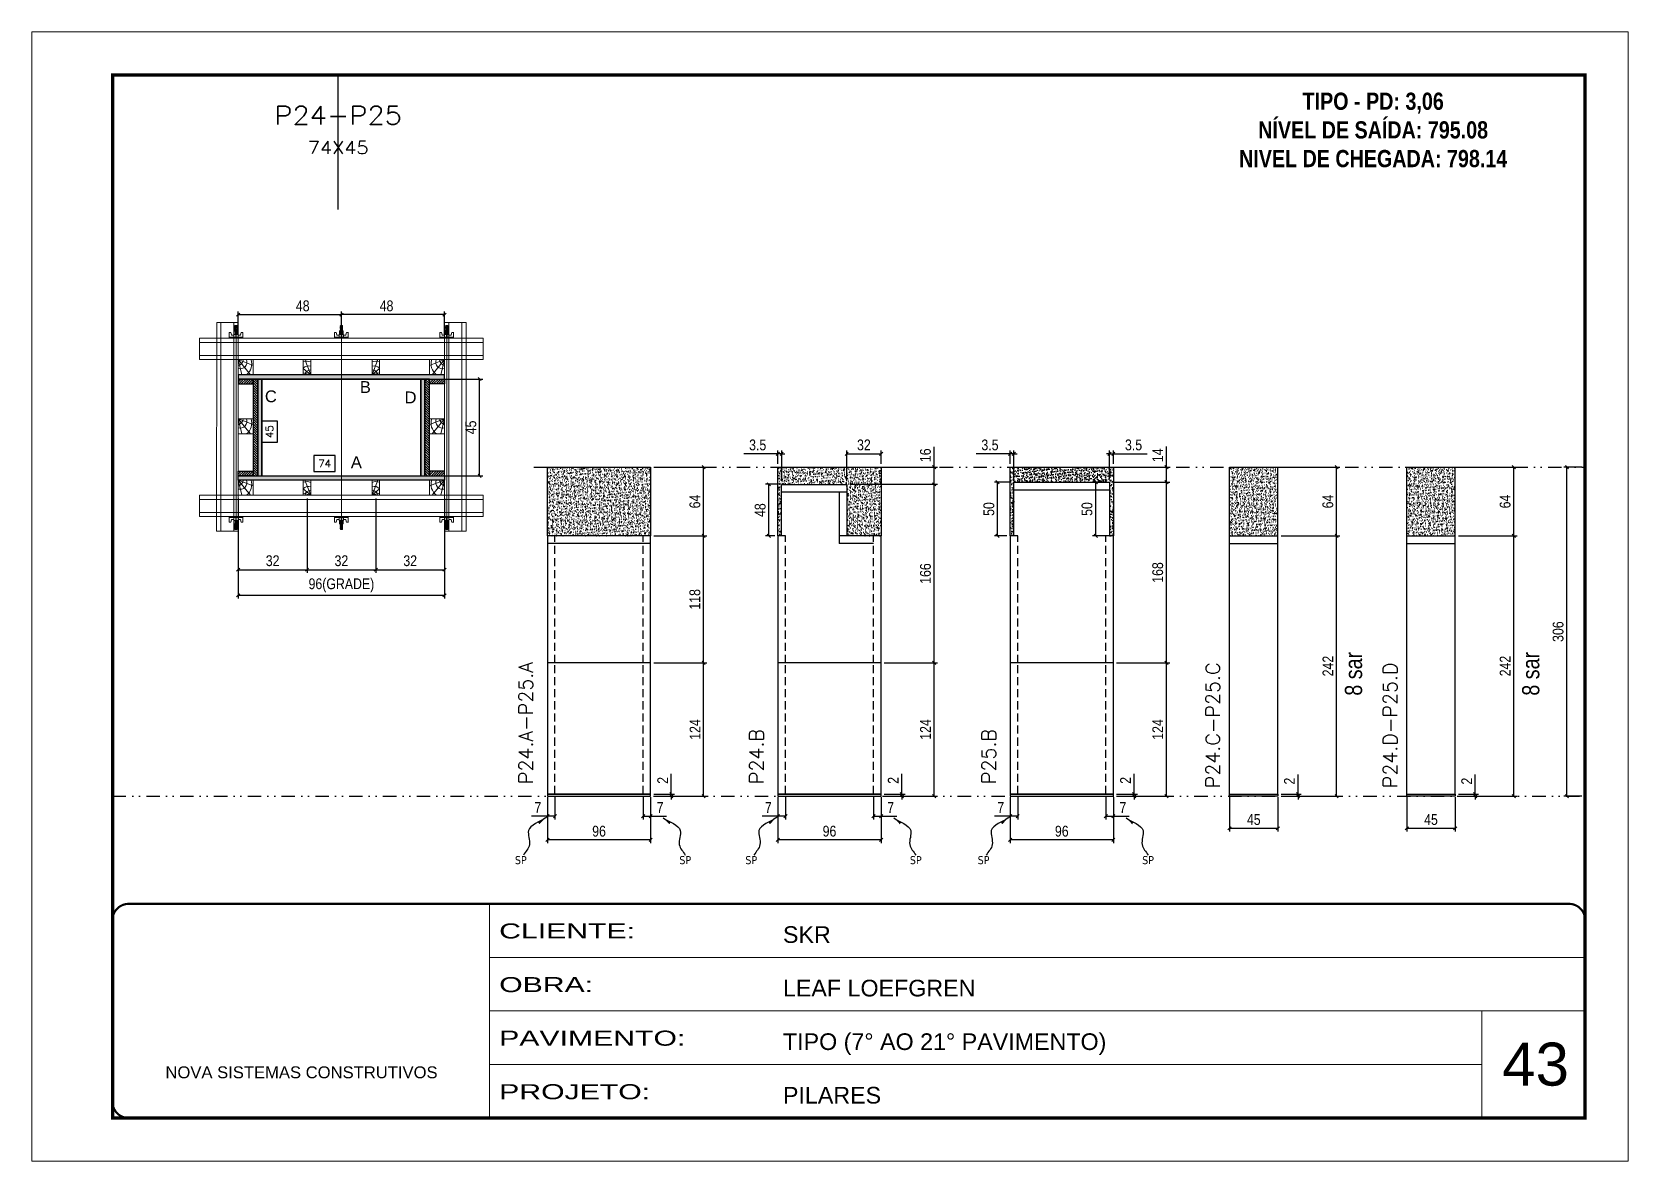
# Model space of a CAD drawing. Extents: x 14400 to 27878, y -21631 to 6985.
# Drawn here: x 17583 to 19068, y -5551 to -4501 of the extents above; entities that cross this region are included whole.
import ezdxf
from ezdxf.enums import TextEntityAlignment as Align

# ---------------------------------------------------------------- set-up
doc = ezdxf.new("R2010")
doc.units = 0
for name, pattern in [('CONTINUO', [0]), ('DASHED', [0.75, 0.5, -0.25]), ('DIVIDE2', [0.625, 0.25, -0.125, 0, -0.125, 0, -0.125]), ('HIDDEN', [0.375, 0.25, -0.125])]:
    doc.linetypes.add(name, pattern=pattern)
for name, color, linetype, lineweight in [('CARIMBO', 255, 'Continuous', 9), ('Folhas', 255, 'Continuous', 9), ('Hachura', 251, 'Continuous', 9), ('Madeira', 126, 'Continuous', 18), ('Perfil Metálico', 224, 'Continuous', 18), ('SARRAFO DE PRESSAO', 251, 'DASHED', 9), ('Texto Seção', 7, 'Continuous', 15)]:
    doc.layers.add(name, color=color, linetype=linetype, lineweight=lineweight)
for name, color, linetype in [('CHAPA', 1, 'Continuous'), ('COTA', 241, 'Continuous'), ('MEIO_PONT', 93, 'Continuous'), ('NOMENCLATURA', 7, 'Continuous'), ('Nível', 160, 'Continuous'), ('Painéis', 200, 'Continuous'), ('SARR_2.2x7', 40, 'Continuous'), ('SARRAFO', 251, 'Continuous'), ('Sarrafo de Pressão', 42, 'HIDDEN'), ('texto', 7, 'Continuous'), ('Texto de Titulo', 7, 'Continuous'), ('Texto Qtd Sarr', 242, 'Continuous'), ('TEXTO_GERAL', 7, 'Continuous')]:
    doc.layers.add(name, color=color, linetype=linetype)
doc.styles.add('ARIAL', font='arial.ttf')
doc.styles.add('ARIAL_NARROW', font='ARIALN.TTF', dxfattribs={"height": 0.2})
doc.styles.add('COTA TECNICA', font='techl___.ttf', dxfattribs={"height": 10})
doc.styles.add('COTA TECNICA 2X', font='techl___.ttf', dxfattribs={"height": 10})
doc.styles.add('COTA TECNICA-50', font='techl___.ttf', dxfattribs={"height": 10})
doc.styles.add('REGUA-120', font='ROMANS.shx', dxfattribs={"height": 15})
doc.styles.add('ROMANC', font='techb___.ttf', dxfattribs={"height": 2.5})
doc.styles.add('ROMANS', font='romans.shx')
doc.styles.get("Standard").update_dxf_attribs({"font": 'arial.ttf'})
doc.styles.add('Tecnologia', font='')
doc.styles.get('Tecnologia').set_extended_font_data('Forgotten Futurist')
doc.dimstyles.new('COTA PAINEL-50', dxfattribs={"dimtxt": 10, "dimasz": 3, "dimexe": 3, "dimexo": 3, "dimgap": 3, "dimtad": 1, "dimdec": 1, "dimzin": 12, "dimdsep": 46, "dimtxsty": 'COTA TECNICA-50', "dimblk1": 'OBLIQUE', "dimblk2": 'OBLIQUE', "dimsah": 1, "dimcen": 0.9, "dimclrd": 4, "dimclre": 4, "dimclrt": 240, "dimadec": 1, "dimazin": 3, "dimtfac": 1, "dimtdec": 1, "dimtmove": 0, "dimatfit": 3, "dimfxl": 1, "dimtolj": 1, "dimtzin": 12, "dimarcsym": 0})
doc.dimstyles.new('PAINEL', dxfattribs={"dimtxt": 10, "dimasz": 3, "dimexe": 3, "dimexo": 3, "dimgap": 3, "dimtad": 1, "dimdec": 1, "dimzin": 12, "dimdsep": 46, "dimtxsty": 'COTA TECNICA', "dimblk1": 'OBLIQUE', "dimblk2": 'OBLIQUE', "dimsah": 1, "dimcen": 0.9, "dimclrd": 4, "dimclre": 4, "dimclrt": 240, "dimadec": 1, "dimazin": 3, "dimtfac": 1, "dimtdec": 1, "dimtmove": 0, "dimatfit": 3, "dimfxl": 1, "dimtolj": 1, "dimtzin": 12, "dimarcsym": 0})
doc.dimstyles.new('SECAO PILAR', dxfattribs={"dimtxt": 10, "dimasz": 3, "dimexe": 3, "dimexo": 3, "dimgap": 3, "dimtad": 1, "dimdec": 1, "dimlfac": 0.5, "dimzin": 12, "dimdsep": 46, "dimtxsty": 'COTA TECNICA 2X', "dimblk1": 'OBLIQUE', "dimblk2": 'OBLIQUE', "dimsah": 1, "dimcen": 0.9, "dimclrd": 256, "dimclre": 256, "dimclrt": 256, "dimadec": 1, "dimazin": 3, "dimtfac": 1, "dimtdec": 1, "dimtmove": 0, "dimatfit": 3, "dimfxl": 1, "dimtolj": 1, "dimtzin": 12, "dimarcsym": 0})
doc.dimstyles.new('SECÇÃO 2', dxfattribs={"dimtxt": 7, "dimasz": 6, "dimexe": 0.18, "dimexo": 2, "dimgap": -4, "dimtad": 3, "dimdec": 1, "dimlfac": 0.5, "dimzin": 12, "dimdsep": 46, "dimtxsty": 'ROMANS', "dimblk": 'ARCHTICK', "dimcen": 0.09, "dimse1": 1, "dimse2": 1, "dimsd1": 1, "dimsd2": 1, "dimclrd": 180, "dimclre": 5, "dimclrt": 1, "dimadec": 0, "dimazin": 3, "dimtfac": 1, "dimtdec": 1, "dimtofl": 0, "dimtmove": 0, "dimatfit": 3, "dimldrblk": 'ARCHTICK', "dimfxl": 1, "dimtolj": 1, "dimtzin": 0, "dimarcsym": 0})
doc.dimstyles.get("Standard").update_dxf_attribs({"dimtxt": 0.18, "dimasz": 0.18, "dimexe": 0.18, "dimexo": 0.0625, "dimgap": 0.09, "dimtad": 0, "dimtih": 1, "dimtoh": 1, "dimdec": 4, "dimzin": 0, "dimdsep": 46, "dimtxsty": 'Standard', "dimcen": 0.09, "dimadec": 0, "dimazin": 0, "dimtfac": 1, "dimtdec": 4, "dimtofl": 0, "dimtmove": 0, "dimatfit": 3, "dimfxl": 1, "dimtolj": 1, "dimtzin": 0, "dimarcsym": 0})

msp = doc.modelspace()

# ---------------------------------------------------------------- texts
at = {"layer": 'CARIMBO', "style": 'ARIAL'}
msp.add_text('43', height=40, dxfattribs=at).set_placement((18951.328, -5480.88))
at = {"layer": 'NOMENCLATURA', "style": 'ARIAL_NARROW'}
for p in [(18820.99, -5118.278), (18985.881, -5118.278)]:
    msp.add_text('8 sar', height=16, rotation=90, dxfattribs=at).set_placement(p)
at = {"layer": 'NOMENCLATURA', "color": 2, "insert": (18831.306, -4557.439), "char_height": 16, "attachment_point": 2, "style": 'ROMANC'}
msp.add_mtext_dynamic_manual_height_columns('TIPO - PD: 3,06\\PNÍVEL DE SAÍDA: 795.08\\PNIVEL DE CHEGADA: 798.14', width=432.35115, gutter_width=1, heights=[0], dxfattribs=at)
at = {"layer": 'texto', "color": 0, "char_height": 7.5, "attachment_point": 5}
for insert in [(18038.293, -5271.232), (18191.317, -5271.232), (18252.722, -5271.232), (18405.747, -5271.232), (18468.857, -5271.232), (18621.882, -5271.232)]:
    msp.add_mtext('{\\fTahoma|b0|i0|c0|p34;\\C4;SP}', dxfattribs=dict(at, insert=insert))
at = {"layer": 'Texto Seção', "char_height": 13, "width": 285.32988, "attachment_point": 7, "rotation": 90, "style": 'REGUA-120'}
for s, insert in [('P24.A-P25.A', (18049.599, -5200.489)), ('P24.C-P25.C', (18688.668, -5204.329)), ('P24.D-P25.D', (18853.559, -5204.329)), ('P24.B', (18264.029, -5200.489)), ('P25.B', (18480.164, -5200.489))]:
    msp.add_mtext(s, dxfattribs=dict(at, insert=insert))
at = {"layer": 'TEXTO_GERAL', "style": 'ARIAL'}
for s, p in [('B', (17893.658, -4831.232)), ('C', (17805.785, -4839.878)), ('D', (17935.733, -4840.884)), ('A', (17885.311, -4901.202))]:
    msp.add_text(s, height=11, dxfattribs=at).set_placement(p, align=Align.MIDDLE_CENTER)

# ---------------------------------------------------------------- blocks, each defined once
blk = doc.blocks.new('9999999999')
at = {"color": 30, "linetype": 'CONTINUO'}
for p, q in [((98564.6, 34230.2), (98564.6, 34429.4)), ((98564.6, 34379.6), (99584, 34379.6)), ((98564.6, 34329.8), (99488, 34329.8)), ((99584, 34329.8), (99488, 34329.8)), ((99488, 34329.8), (99488, 34230.2)), ((98564.6, 34280), (99488, 34280))]:
    blk.add_line(p, q, dxfattribs=at)
at = {"color": 30, "linetype": 'CONTINUO', "const_width": 2}
blk.add_lwpolyline([(99584, 34230.2), (99584, 34414.4, 0.414214), (99569, 34429.4), (98229, 34429.4, 0.414214), (98214, 34414.4), (98214, 34245.2, 0.414214), (98229, 34230.2), (99584, 34230.2)], format="xyb", dxfattribs=at)
at = {"layer": 'Folhas'}
blk.add_lwpolyline([(98139, 34190.2), (99624, 34190.2), (99624, 35240.2), (98139, 35240.2)], close=True, dxfattribs=at)
at = {"layer": 'Folhas', "color": 30, "const_width": 3}
blk.add_lwpolyline([(98214, 34230.2), (99584, 34230.2), (99584, 35200.2), (98214, 35200.2)], close=True, dxfattribs=at)
at = {"color": 7, "linetype": 'Continuous', "ltscale": 5, "style": 'ARIAL'}
for s, height, p in [('SKR', 15.48, (98837.7, 34393.1)), ('LEAF LOEFGREN', 15.483, (98837.7, 34343.3)), ('TIPO (7° AO 21° PAVIMENTO)', 15.483, (98837.7, 34293.5)), ('NOVA SISTEMAS CONSTRUTIVOS', 11.059, (98263.2, 34267.2)), ('PILARES', 15.48, (98837.7, 34243.7))]:
    blk.add_text(s, height=height, dxfattribs=at).set_placement(p)
at = {"layer": 'Folhas', "color": 7, "style": 'Tecnologia', "width": 1.5}
for s, p in [('CLIENTE:', (98573.7, 34397.2)), ('OBRA:', (98573.7, 34347.3)), ('PAVIMENTO:', (98573.7, 34297.5)), ('PROJETO:', (98573.7, 34247.7))]:
    blk.add_text(s, height=14, dxfattribs=at).set_placement(p)
blk = doc.blocks.new('titulo1')
at = {"layer": 'Defpoints', "color": 252, "linetype": 'HIDDEN', "ltscale": 2}
blk.add_line((0, 0), (0, 125), dxfattribs=at)
at = {"layer": 'Defpoints', "style": 'ROMANS', "oblique": 15}
blk.add_attdef('FOLHA', text='', height=10, dxfattribs=at).set_placement((0, 15.6), align=Align.MIDDLE_CENTER)
at = {"layer": 'Texto Qtd Sarr', "color": 3, "style": 'ROMANS', "oblique": 15}
for tag, height, p in [('TITULO', 17, (0, 71.4)), ('SEÇÃO', 12, (0, 41.5))]:
    blk.add_attdef(tag, text='', height=height, dxfattribs=at).set_placement(p, align=Align.MIDDLE_CENTER)
blk = doc.blocks.new('*D2162')
at = {"layer": 'COTA', "color": 180, "lineweight": -2, "transparency": 16777216}
for p, q in [((17865.6, -4894.8), (17845.9, -4894.8)), ((17845.9, -4894.8), (17845.9, -4909.8)), ((17865.6, -4909.8), (17865.6, -4894.8)), ((17845.9, -4909.8), (17865.6, -4909.8))]:
    blk.add_line(p, q, dxfattribs=at)
at = {"layer": 'Defpoints', "color": 0, "transparency": 16777216}
for p in [(17797.4, -4913.8), (17945.4, -4913.8), (17945.4, -4913.8)]:
    blk.add_point(p, dxfattribs=at)
at = {"layer": 'COTA', "color": 1, "transparency": 16777216, "insert": (17855.8, -4902.3), "char_height": 7, "attachment_point": 5, "style": 'ROMANS'}
blk.add_mtext('\\A1;74', dxfattribs=at)
blk = doc.blocks.new('_ArchTick')
at = {"color": 0, "linetype": 'ByBlock', "const_width": 0.15}
blk.add_lwpolyline([(-0.5, -0.5), (0.5, 0.5)], dxfattribs=at)
blk = doc.blocks.new('*D2163')
at = {"layer": 'COTA', "color": 180, "lineweight": -2, "transparency": 16777216}
for p, q in [((17812, -4863.1), (17797, -4863.1)), ((17797, -4863.1), (17797, -4882.4)), ((17812, -4882.4), (17812, -4863.1)), ((17797, -4882.4), (17812, -4882.4))]:
    blk.add_line(p, q, dxfattribs=at)
at = {"layer": 'Defpoints', "color": 0, "transparency": 16777216}
for p in [(17797.4, -4823.8), (17816, -4823.8), (17797.4, -4913.8)]:
    blk.add_point(p, dxfattribs=at)
at = {"layer": 'COTA', "color": 1, "transparency": 16777216, "insert": (17804.5, -4872.8), "char_height": 7, "attachment_point": 5, "rotation": 90, "style": 'ROMANS'}
blk.add_mtext('\\A1;45', dxfattribs=at)
blk = doc.blocks.new('_Oblique')
at = {"color": 0, "linetype": 'ByBlock', "lineweight": -2}
blk.add_line((-0.5, -0.5), (0.5, 0.5), dxfattribs=at)
blk = doc.blocks.new('*D2183')
at = {"layer": 'COTA', "lineweight": -2, "transparency": 16777216}
for p, q in [((17952, -4823.8), (18003, -4823.8)), ((18000, -4913.8), (18000, -4823.8)), ((17952, -4913.8), (18003, -4913.8))]:
    blk.add_line(p, q, dxfattribs=at)
at = {"layer": 'Defpoints', "color": 0, "transparency": 16777216}
for p in [(17949, -4823.8), (18000, -4823.8), (17949, -4913.8)]:
    blk.add_point(p, dxfattribs=at)
at = {"layer": 'COTA', "lineweight": -2, "transparency": 16777216, "xscale": 3, "yscale": 3, "zscale": 3}
for p, rotation in [((18000, -4823.8), 90), ((18000, -4913.8), 270)]:
    blk.add_blockref('_Oblique', p, dxfattribs=dict(at, rotation=rotation))
at = {"layer": 'COTA', "transparency": 16777216, "insert": (17991.9, -4868.8), "char_height": 10, "attachment_point": 5, "rotation": 90, "style": 'COTA TECNICA 2X'}
blk.add_mtext('\\A1;45', dxfattribs=at)
blk = doc.blocks.new('*D2164')
at = {"layer": 'COTA', "lineweight": -2, "transparency": 16777216}
for p, q in [((17775.4, -4934.8), (17775.4, -5027.9)), ((17967.4, -4934.8), (17967.4, -5027.9)), ((17775.4, -5024.9), (17967.4, -5024.9))]:
    blk.add_line(p, q, dxfattribs=at)
at = {"layer": 'Defpoints', "color": 0, "transparency": 16777216}
for p in [(17775.4, -4931.8), (17967.4, -4931.8), (17967.4, -5024.9)]:
    blk.add_point(p, dxfattribs=at)
at = {"layer": 'COTA', "lineweight": -2, "transparency": 16777216, "xscale": 3, "yscale": 3, "zscale": 3, "rotation": 180}
blk.add_blockref('_Oblique', (17775.4, -5024.9), dxfattribs=at)
at = {"layer": 'COTA', "lineweight": -2, "transparency": 16777216, "xscale": 3, "yscale": 3, "zscale": 3}
blk.add_blockref('_Oblique', (17967.4, -5024.9), dxfattribs=at)
at = {"layer": 'COTA', "transparency": 16777216, "insert": (17871.4, -5015.7), "char_height": 10, "attachment_point": 5, "style": 'COTA TECNICA 2X'}
blk.add_mtext('\\A1;96(GRADE)', dxfattribs=at)
blk = doc.blocks.new('*D2165')
at = {"layer": 'COTA', "lineweight": -2, "transparency": 16777216}
for p, q in [((17903.4, -4934.8), (17903.4, -5004.1)), ((17967.4, -4934.8), (17967.4, -5004.1)), ((17903.4, -5001.1), (17967.4, -5001.1))]:
    blk.add_line(p, q, dxfattribs=at)
at = {"layer": 'Defpoints', "color": 0, "transparency": 16777216}
for p in [(17903.4, -4931.8), (17967.4, -4931.8), (17967.4, -5001.1)]:
    blk.add_point(p, dxfattribs=at)
at = {"layer": 'COTA', "lineweight": -2, "transparency": 16777216, "xscale": 3, "yscale": 3, "zscale": 3, "rotation": 180}
blk.add_blockref('_Oblique', (17903.4, -5001.1), dxfattribs=at)
at = {"layer": 'COTA', "lineweight": -2, "transparency": 16777216, "xscale": 3, "yscale": 3, "zscale": 3}
blk.add_blockref('_Oblique', (17967.4, -5001.1), dxfattribs=at)
at = {"layer": 'COTA', "transparency": 16777216, "insert": (17935.4, -4992.8), "char_height": 10, "attachment_point": 5, "style": 'COTA TECNICA 2X'}
blk.add_mtext('\\A1;32', dxfattribs=at)
blk = doc.blocks.new('*D2166')
at = {"layer": 'COTA', "lineweight": -2, "transparency": 16777216}
for p, q in [((17775.4, -4934.8), (17775.4, -5004.1)), ((17839.4, -4934.8), (17839.4, -5004.1)), ((17775.4, -5001.1), (17839.4, -5001.1))]:
    blk.add_line(p, q, dxfattribs=at)
at = {"layer": 'Defpoints', "color": 0, "transparency": 16777216}
for p in [(17775.4, -4931.8), (17839.4, -4931.8), (17839.4, -5001.1)]:
    blk.add_point(p, dxfattribs=at)
at = {"layer": 'COTA', "lineweight": -2, "transparency": 16777216, "xscale": 3, "yscale": 3, "zscale": 3, "rotation": 180}
blk.add_blockref('_Oblique', (17775.4, -5001.1), dxfattribs=at)
at = {"layer": 'COTA', "lineweight": -2, "transparency": 16777216, "xscale": 3, "yscale": 3, "zscale": 3}
blk.add_blockref('_Oblique', (17839.4, -5001.1), dxfattribs=at)
at = {"layer": 'COTA', "transparency": 16777216, "insert": (17807.4, -4992.8), "char_height": 10, "attachment_point": 5, "style": 'COTA TECNICA 2X'}
blk.add_mtext('\\A1;32', dxfattribs=at)
blk = doc.blocks.new('*D2167')
at = {"layer": 'COTA', "lineweight": -2, "transparency": 16777216}
for p, q in [((17839.4, -4934.8), (17839.4, -5004.1)), ((17903.4, -4934.8), (17903.4, -5004.1)), ((17839.4, -5001.1), (17903.4, -5001.1))]:
    blk.add_line(p, q, dxfattribs=at)
at = {"layer": 'Defpoints', "color": 0, "transparency": 16777216}
for p in [(17839.4, -4931.8), (17903.4, -4931.8), (17903.4, -5001.1)]:
    blk.add_point(p, dxfattribs=at)
at = {"layer": 'COTA', "lineweight": -2, "transparency": 16777216, "xscale": 3, "yscale": 3, "zscale": 3, "rotation": 180}
blk.add_blockref('_Oblique', (17839.4, -5001.1), dxfattribs=at)
at = {"layer": 'COTA', "lineweight": -2, "transparency": 16777216, "xscale": 3, "yscale": 3, "zscale": 3}
blk.add_blockref('_Oblique', (17903.4, -5001.1), dxfattribs=at)
at = {"layer": 'COTA', "transparency": 16777216, "insert": (17871.4, -4992.8), "char_height": 10, "attachment_point": 5, "style": 'COTA TECNICA 2X'}
blk.add_mtext('\\A1;32', dxfattribs=at)
blk = doc.blocks.new('*D2168')
at = {"layer": 'COTA', "lineweight": -2, "transparency": 16777216}
for p, q in [((17775.4, -4782.8), (17775.4, -4760.9)), ((17775.4, -4763.9), (17871.4, -4763.9)), ((17871.4, -4782.8), (17871.4, -4760.9))]:
    blk.add_line(p, q, dxfattribs=at)
at = {"layer": 'Defpoints', "color": 0, "transparency": 16777216}
for p in [(17871.4, -4763.9), (17775.4, -4785.8), (17871.4, -4785.8)]:
    blk.add_point(p, dxfattribs=at)
at = {"layer": 'COTA', "lineweight": -2, "transparency": 16777216, "xscale": 3, "yscale": 3, "zscale": 3, "rotation": 180}
blk.add_blockref('_Oblique', (17775.4, -4763.9), dxfattribs=at)
at = {"layer": 'COTA', "lineweight": -2, "transparency": 16777216, "xscale": 3, "yscale": 3, "zscale": 3}
blk.add_blockref('_Oblique', (17871.4, -4763.9), dxfattribs=at)
at = {"layer": 'COTA', "transparency": 16777216, "insert": (17835.4, -4755.8), "char_height": 10, "attachment_point": 5, "style": 'COTA TECNICA 2X'}
blk.add_mtext('\\A1;48', dxfattribs=at)
blk = doc.blocks.new('*D2169')
at = {"layer": 'COTA', "lineweight": -2, "transparency": 16777216}
for p, q in [((17871.4, -4782.8), (17871.4, -4760.9)), ((17967.4, -4763.9), (17871.4, -4763.9)), ((17967.4, -4782.8), (17967.4, -4760.9))]:
    blk.add_line(p, q, dxfattribs=at)
at = {"layer": 'Defpoints', "color": 0, "transparency": 16777216}
for p in [(17871.4, -4763.9), (17871.4, -4785.8), (17967.4, -4785.8)]:
    blk.add_point(p, dxfattribs=at)
at = {"layer": 'COTA', "lineweight": -2, "transparency": 16777216, "xscale": 3, "yscale": 3, "zscale": 3, "rotation": 180}
blk.add_blockref('_Oblique', (17871.4, -4763.9), dxfattribs=at)
at = {"layer": 'COTA', "lineweight": -2, "transparency": 16777216, "xscale": 3, "yscale": 3, "zscale": 3}
blk.add_blockref('_Oblique', (17967.4, -4763.9), dxfattribs=at)
at = {"layer": 'COTA', "transparency": 16777216, "insert": (17913.4, -4755.8), "char_height": 10, "attachment_point": 5, "style": 'COTA TECNICA 2X'}
blk.add_mtext('\\A1;48', dxfattribs=at)
blk = doc.blocks.new('C')
at = {"layer": 'Hachura', "color": 0}
for p, q in [((0, 3.22), (0, -3.22)), ((0.45, 3.22), (0, 3.22)), ((0.46, 3.16), (0, 3.16)), ((0.46, 3.05), (0, 3.05)), ((0.46, 2.88), (0, 2.88)), ((0, 2.75), (0, -1.16)), ((0.46, 2.65), (0, 2.65)), ((0.46, 2.23), (0, 2.23)), ((0.46, 1.51), (0, 1.51)), ((0.39, 0.49), (0.17, 0.49)), ((0.45, -3.23), (0.45, 3.22)), ((0.45, 3.22), (2.58, 3.22)), ((1.74, 0.97), (0.45, 0.97)), ((1.45, 0.1), (0.45, 0.1)), ((1.35, 1.94), (1.35, 0.96)), ((2.58, 2.39), (1.47, 2.09)), ((1.74, -0.97), (1.74, 0.97)), ((1.74, 0.97), (1.74, 0.84)), ((1.74, 0.97), (1.74, 0.84)), ((1.74, 0.84), (3.35, 0.84)), ((3.35, 0.45), (1.74, 0.45)), ((2.58, 3.22), (2.58, 2.39)), ((3.32, 0.84), (3.32, -0.84)), ((3.35, 0.84), (3.35, -0.84)), ((3.68, 0.45), (3.35, 0.45)), ((3.84, -0.52), (3.35, 0.45)), ((3.35, 0.06), (3.67, -0.57)), ((3.68, 0.45), (4.16, -0.52)), ((3.72, 0.5), (4.25, -0.57)), ((4.37, -0.55), (3.83, 0.53)), ((4.15, 0.45), (3.93, 0.45)), ((4.42, -0.52), (3.93, 0.45)), ((4.15, 0.45), (4.26, 0.45)), ((4.26, 0.45), (4.74, -0.52)), ((4.3, 0.5), (4.83, -0.57)), ((4.95, -0.55), (4.41, 0.53)), ((4.51, 0.45), (4.84, 0.45)), ((5, -0.52), (4.51, 0.45)), ((4.84, 0.45), (5.32, -0.52)), ((4.88, 0.5), (5.41, -0.57)), ((5.53, -0.55), (4.99, 0.53)), ((5.58, -0.52), (5.09, 0.45)), ((5.42, 0.45), (5.09, 0.45)), ((5.58, -0.52), (5.09, 0.45)), ((5.42, 0.45), (5.74, -0.19)), ((5.46, 0.5), (5.74, -0.07)), ((5.74, 0.19), (5.57, 0.53)), ((5.74, 0.32), (5.68, 0.45)), ((5.68, 0.45), (5.74, 0.45)), ((5.74, 0.45), (5.9, 0.29)), ((5.74, 0.45), (5.74, -0.52)), ((5.9, -0.36), (5.9, 0.29)), ((0.45, 0), (0, 0)), ((0.46, -1.52), (0, -1.52)), ((0.46, -2.23), (0, -2.23)), ((0.46, -2.65), (0, -2.65)), ((0.46, -2.88), (0, -2.88)), ((0.46, -3.05), (0, -3.05)), ((0.46, -3.16), (0, -3.16)), ((0, -3.22), (2.57, -3.22)), ((0.08, -0.48), (0.29, -0.48)), ((0.29, -0.48), (0.4, -0.48)), ((0.45, 0), (0.45, -0.97)), ((0.45, -0.16), (1.45, -0.16)), ((0.45, -0.65), (0.45, -0.32)), ((0.45, -3.23), (0.45, -0.65)), ((0.45, -0.97), (1.74, -0.97)), ((1.35, -1.94), (1.35, -0.97)), ((2.58, -2.39), (1.47, -2.1)), ((3.35, -0.32), (1.74, -0.32)), ((3.35, -0.84), (1.74, -0.84)), ((2.58, -3.23), (2.58, -2.39)), ((3.35, -0.07), (3.58, -0.52)), ((3.35, -0.52), (3.58, -0.52)), ((3.84, -0.52), (4.16, -0.52)), ((4.42, -0.52), (4.74, -0.52)), ((4.63, -0.52), (4.74, -0.52)), ((5, -0.52), (5.32, -0.52)), ((5.58, -0.52), (5.74, -0.52)), ((5.74, -0.52), (5.9, -0.36)), ((5.74, -0.52), (5.74, -0.52))]:
    blk.add_line(p, q, dxfattribs=at)
for centre, radius, start, end in [((1.52, 1.94), 0.161, 104.74356, 180), ((1.44, -0.03), 0.129, 272.69497, 87.30503), ((3.81, 0.39), 0.143, 25.56881, 154.43119), ((4.39, 0.39), 0.143, 25.56881, 154.43119), ((4.97, 0.39), 0.143, 25.56881, 154.43119), ((5.55, 0.39), 0.143, 25.56881, 154.43119), ((0.17, -0.37), 0.174, 221.74404, 317.85924), ((1.52, -1.94), 0.161, 180, 255.25644), ((3.71, -0.4), 0.174, 222.14076, 318.25596), ((4.29, -0.4), 0.174, 222.14076, 318.25596), ((4.87, -0.4), 0.174, 222.14076, 318.25596), ((5.45, -0.4), 0.174, 222.14076, 318.25596), ((5.61, -0.4), 0.174, 317.85924, 318.25596)]:
    blk.add_arc(centre, radius, start, end, dxfattribs=at)
blk = doc.blocks.new('PONTALETE')
at = {"layer": 'Madeira'}
for q in [(2.71, 7), (7, 5.76), (7, 1.74)]:
    blk.add_line((0, 0), q, dxfattribs=at)
blk.add_lwpolyline([(0, 0), (7, 0), (7, 7), (0, 7)], close=True, dxfattribs=at)
for centre, radius, start, end in [((2.04, 0.06), 6.23, 37.28179, 109.09128), ((1.09, 0.9), 3.19, 343.60304, 109.98471), ((-0.21, -0.78), 3.09, 14.63219, 86.0383)]:
    blk.add_arc(centre, radius, start, end, dxfattribs=at)
blk = doc.blocks.new('MEIO PONTALETE')
at = {"layer": 'Madeira'}
for q in [(2.71, 7), (3.5, 2.88), (3.5, 0.87)]:
    blk.add_line((0, 0), q, dxfattribs=at)
blk.add_lwpolyline([(0, 0), (3.5, 0), (3.5, 7), (0, 7)], close=True, dxfattribs=at)
for centre, radius, start, end in [((2.04, 0.06), 6.23, 76.44987, 109.09128), ((1.09, 0.9), 3.19, 40.90626, 109.98471), ((-0.21, -0.78), 3.09, 14.63219, 86.0383)]:
    blk.add_arc(centre, radius, start, end, dxfattribs=at)
blk = doc.blocks.new('*D2176')
at = {"layer": 'COTA', "color": 4, "lineweight": -2, "transparency": 16777216}
for p, q in [((19025.5, -4905.7), (19008.6, -4905.7)), ((19011.6, -5211.7), (19011.6, -4905.7)), ((19025.5, -5211.7), (19008.6, -5211.7))]:
    blk.add_line(p, q, dxfattribs=at)
at = {"layer": 'Defpoints', "color": 0, "transparency": 16777216}
for p in [(19011.6, -4905.7), (19028.5, -4905.7), (19028.5, -5211.7)]:
    blk.add_point(p, dxfattribs=at)
at = {"layer": 'COTA', "color": 4, "lineweight": -2, "transparency": 16777216, "xscale": 3, "yscale": 3, "zscale": 3}
for p, rotation in [((19011.6, -4905.7), 90), ((19011.6, -5211.7), 270)]:
    blk.add_blockref('_Oblique', p, dxfattribs=dict(at, rotation=rotation))
at = {"layer": 'COTA', "color": 240, "transparency": 16777216, "insert": (19003.4, -5058.7), "char_height": 10, "attachment_point": 5, "rotation": 90, "style": 'COTA TECNICA'}
blk.add_mtext('\\A1;306', dxfattribs=at)
blk = doc.blocks.new('*D2154')
at = {"layer": 'COTA', "color": 4, "lineweight": -2, "transparency": 16777216}
for p, q in [((18063.1, -5212.7), (18063.1, -5255.4)), ((18159.1, -5212.7), (18159.1, -5255.4)), ((18159.1, -5252.4), (18063.1, -5252.4))]:
    blk.add_line(p, q, dxfattribs=at)
at = {"layer": 'Defpoints', "color": 0, "transparency": 16777216}
for p in [(18063.1, -5209.7), (18159.1, -5209.7), (18063.1, -5252.4)]:
    blk.add_point(p, dxfattribs=at)
at = {"layer": 'COTA', "color": 4, "lineweight": -2, "transparency": 16777216, "xscale": 3, "yscale": 3, "zscale": 3, "rotation": 180}
blk.add_blockref('_Oblique', (18063.1, -5252.4), dxfattribs=at)
at = {"layer": 'COTA', "color": 4, "lineweight": -2, "transparency": 16777216, "xscale": 3, "yscale": 3, "zscale": 3}
blk.add_blockref('_Oblique', (18159.1, -5252.4), dxfattribs=at)
at = {"layer": 'COTA', "color": 240, "transparency": 16777216, "insert": (18111.1, -5244.3), "char_height": 10, "attachment_point": 5, "style": 'COTA TECNICA'}
blk.add_mtext('\\A1;96', dxfattribs=at)
blk = doc.blocks.new('*D2155')
at = {"layer": 'COTA', "color": 4, "lineweight": -2, "transparency": 16777216}
for p, q in [((18152.1, -5212.7), (18152.1, -5233.3)), ((18159.1, -5214.7), (18159.1, -5233.3)), ((18152.1, -5230.3), (18159.1, -5230.3)), ((18159.1, -5230.3), (18173.8, -5230.3))]:
    blk.add_line(p, q, dxfattribs=at)
at = {"layer": 'Defpoints', "color": 0, "transparency": 16777216}
for p in [(18152.1, -5209.7), (18159.1, -5211.7), (18159.1, -5230.3)]:
    blk.add_point(p, dxfattribs=at)
at = {"layer": 'COTA', "color": 4, "lineweight": -2, "transparency": 16777216, "xscale": 3, "yscale": 3, "zscale": 3, "rotation": 180}
blk.add_blockref('_Oblique', (18152.1, -5230.3), dxfattribs=at)
at = {"layer": 'COTA', "color": 4, "lineweight": -2, "transparency": 16777216, "xscale": 3, "yscale": 3, "zscale": 3}
blk.add_blockref('_Oblique', (18159.1, -5230.3), dxfattribs=at)
at = {"layer": 'COTA', "color": 240, "transparency": 16777216, "insert": (18167.9, -5222.2), "char_height": 10, "attachment_point": 5, "style": 'COTA TECNICA-50'}
blk.add_mtext('\\A1;7', dxfattribs=at)
blk = doc.blocks.new('*D2156')
at = {"layer": 'COTA', "color": 4, "lineweight": -2, "transparency": 16777216}
for p, q in [((18063.1, -5214.7), (18063.1, -5233.3)), ((18070.1, -5212.7), (18070.1, -5233.3)), ((18063.1, -5230.3), (18048.3, -5230.3)), ((18070.1, -5230.3), (18063.1, -5230.3))]:
    blk.add_line(p, q, dxfattribs=at)
at = {"layer": 'Defpoints', "color": 0, "transparency": 16777216}
for p in [(18063.1, -5211.7), (18070.1, -5209.7), (18063.1, -5230.3)]:
    blk.add_point(p, dxfattribs=at)
at = {"layer": 'COTA', "color": 4, "lineweight": -2, "transparency": 16777216, "xscale": 3, "yscale": 3, "zscale": 3, "rotation": 180}
blk.add_blockref('_Oblique', (18063.1, -5230.3), dxfattribs=at)
at = {"layer": 'COTA', "color": 4, "lineweight": -2, "transparency": 16777216, "xscale": 3, "yscale": 3, "zscale": 3}
blk.add_blockref('_Oblique', (18070.1, -5230.3), dxfattribs=at)
at = {"layer": 'COTA', "color": 240, "transparency": 16777216, "insert": (18054.2, -5222.2), "char_height": 10, "attachment_point": 5, "style": 'COTA TECNICA-50'}
blk.add_mtext('\\A1;7', dxfattribs=at)
blk = doc.blocks.new('*D2177')
at = {"layer": 'COTA', "color": 4, "linetype": 'ByBlock', "lineweight": -2, "transparency": 16777216}
for p, q in [((18162.1, -5087.7), (18211.4, -5087.7)), ((18208.4, -5211.7), (18208.4, -5087.7)), ((18162.1, -5211.7), (18211.4, -5211.7))]:
    blk.add_line(p, q, dxfattribs=at)
at = {"layer": 'Defpoints', "color": 0, "linetype": 'ByBlock', "transparency": 16777216}
for p in [(18159.1, -5087.7), (18208.4, -5087.7), (18159.1, -5211.7)]:
    blk.add_point(p, dxfattribs=at)
at = {"layer": 'COTA', "color": 4, "linetype": 'ByBlock', "lineweight": -2, "transparency": 16777216, "xscale": 3, "yscale": 3, "zscale": 3}
for p, rotation in [((18208.4, -5087.7), 90), ((18208.4, -5211.7), 270)]:
    blk.add_blockref('_Oblique', p, dxfattribs=dict(at, rotation=rotation))
at = {"layer": 'COTA', "color": 240, "linetype": 'ByBlock', "transparency": 16777216, "insert": (18200.4, -5149.7), "char_height": 10, "attachment_point": 5, "rotation": 90, "style": 'COTA TECNICA'}
blk.add_mtext('\\A1;124', dxfattribs=at)
blk = doc.blocks.new('*D2157')
at = {"layer": 'COTA', "color": 4, "lineweight": -2, "transparency": 16777216}
for p, q in [((18178.3, -5209.7), (18178.3, -5190.9)), ((18162.1, -5209.7), (18181.3, -5209.7)), ((18162.1, -5211.7), (18181.3, -5211.7)), ((18178.3, -5211.7), (18178.3, -5209.7)), ((18178.3, -5211.7), (18178.3, -5214.7))]:
    blk.add_line(p, q, dxfattribs=at)
at = {"layer": 'Defpoints', "color": 0, "transparency": 16777216}
for p in [(18159.1, -5209.7), (18159.1, -5211.7), (18178.3, -5211.7)]:
    blk.add_point(p, dxfattribs=at)
at = {"layer": 'COTA', "color": 4, "lineweight": -2, "transparency": 16777216, "xscale": 3, "yscale": 3, "zscale": 3}
for p, rotation in [((18178.3, -5209.7), 270), ((18178.3, -5211.7), 90)]:
    blk.add_blockref('_Oblique', p, dxfattribs=dict(at, rotation=rotation))
at = {"layer": 'COTA', "color": 240, "transparency": 16777216, "insert": (18170.3, -5197), "char_height": 10, "attachment_point": 5, "rotation": 90, "style": 'COTA TECNICA-50'}
blk.add_mtext('\\A1;2', dxfattribs=at)
blk = doc.blocks.new('*D2178')
at = {"layer": 'COTA', "color": 4, "linetype": 'ByBlock', "lineweight": -2, "transparency": 16777216}
for p, q in [((18162.1, -5087.7), (18211.4, -5087.7)), ((18208.4, -5211.7), (18208.4, -5087.7)), ((18162.1, -5211.7), (18211.4, -5211.7))]:
    blk.add_line(p, q, dxfattribs=at)
at = {"layer": 'Defpoints', "color": 0, "linetype": 'ByBlock', "transparency": 16777216}
for p in [(18159.1, -5087.7), (18208.4, -5087.7), (18159.1, -5211.7)]:
    blk.add_point(p, dxfattribs=at)
at = {"layer": 'COTA', "color": 4, "linetype": 'ByBlock', "lineweight": -2, "transparency": 16777216, "xscale": 3, "yscale": 3, "zscale": 3}
for p, rotation in [((18208.4, -5087.7), 90), ((18208.4, -5211.7), 270)]:
    blk.add_blockref('_Oblique', p, dxfattribs=dict(at, rotation=rotation))
at = {"layer": 'COTA', "color": 240, "linetype": 'ByBlock', "transparency": 16777216, "insert": (18200.4, -5149.7), "char_height": 10, "attachment_point": 5, "rotation": 90, "style": 'COTA TECNICA'}
blk.add_mtext('\\A1;124', dxfattribs=at)
blk = doc.blocks.new('*D2179')
at = {"layer": 'COTA', "color": 4, "lineweight": -2, "transparency": 16777216}
for p, q in [((18162.1, -4905.7), (18211.4, -4905.7)), ((18208.4, -4969.7), (18208.4, -4905.7)), ((18162.1, -4969.7), (18211.4, -4969.7))]:
    blk.add_line(p, q, dxfattribs=at)
at = {"layer": 'Defpoints', "color": 0, "transparency": 16777216}
for p in [(18159.1, -4905.7), (18208.4, -4905.7), (18159.1, -4969.7)]:
    blk.add_point(p, dxfattribs=at)
at = {"layer": 'COTA', "color": 4, "lineweight": -2, "transparency": 16777216, "xscale": 3, "yscale": 3, "zscale": 3}
for p, rotation in [((18208.4, -4905.7), 90), ((18208.4, -4969.7), 270)]:
    blk.add_blockref('_Oblique', p, dxfattribs=dict(at, rotation=rotation))
at = {"layer": 'COTA', "color": 240, "transparency": 16777216, "insert": (18200.3, -4937.7), "char_height": 10, "attachment_point": 5, "rotation": 90, "style": 'COTA TECNICA'}
blk.add_mtext('\\A1;64', dxfattribs=at)
blk = doc.blocks.new('*D2180')
at = {"layer": 'COTA', "color": 4, "lineweight": -2, "transparency": 16777216}
for p, q in [((18162.1, -4969.7), (18211.4, -4969.7)), ((18208.4, -5087.7), (18208.4, -4969.7)), ((18162.1, -5087.7), (18211.4, -5087.7))]:
    blk.add_line(p, q, dxfattribs=at)
at = {"layer": 'Defpoints', "color": 0, "transparency": 16777216}
for p in [(18159.1, -4969.7), (18208.4, -4969.7), (18159.1, -5087.7)]:
    blk.add_point(p, dxfattribs=at)
at = {"layer": 'COTA', "color": 4, "lineweight": -2, "transparency": 16777216, "xscale": 3, "yscale": 3, "zscale": 3}
for p, rotation in [((18208.4, -4969.7), 90), ((18208.4, -5087.7), 270)]:
    blk.add_blockref('_Oblique', p, dxfattribs=dict(at, rotation=rotation))
at = {"layer": 'COTA', "color": 240, "transparency": 16777216, "insert": (18200.3, -5028.7), "char_height": 10, "attachment_point": 5, "rotation": 90, "style": 'COTA TECNICA'}
blk.add_mtext('\\A1;118', dxfattribs=at)
blk = doc.blocks.new('*D2158')
at = {"layer": 'COTA', "color": 4, "lineweight": -2, "transparency": 16777216}
for p, q in [((18277.5, -5212.7), (18277.5, -5255.4)), ((18373.5, -5212.7), (18373.5, -5255.4)), ((18373.5, -5252.4), (18277.5, -5252.4))]:
    blk.add_line(p, q, dxfattribs=at)
at = {"layer": 'Defpoints', "color": 0, "transparency": 16777216}
for p in [(18277.5, -5209.7), (18373.5, -5209.7), (18277.5, -5252.4)]:
    blk.add_point(p, dxfattribs=at)
at = {"layer": 'COTA', "color": 4, "lineweight": -2, "transparency": 16777216, "xscale": 3, "yscale": 3, "zscale": 3, "rotation": 180}
blk.add_blockref('_Oblique', (18277.5, -5252.4), dxfattribs=at)
at = {"layer": 'COTA', "color": 4, "lineweight": -2, "transparency": 16777216, "xscale": 3, "yscale": 3, "zscale": 3}
blk.add_blockref('_Oblique', (18373.5, -5252.4), dxfattribs=at)
at = {"layer": 'COTA', "color": 240, "transparency": 16777216, "insert": (18325.5, -5244.3), "char_height": 10, "attachment_point": 5, "style": 'COTA TECNICA'}
blk.add_mtext('\\A1;96', dxfattribs=at)
blk = doc.blocks.new('*D2159')
at = {"layer": 'COTA', "color": 4, "lineweight": -2, "transparency": 16777216}
for p, q in [((18366.5, -5212.7), (18366.5, -5233.3)), ((18373.5, -5214.7), (18373.5, -5233.3)), ((18366.5, -5230.3), (18373.5, -5230.3)), ((18373.5, -5230.3), (18388.2, -5230.3))]:
    blk.add_line(p, q, dxfattribs=at)
at = {"layer": 'Defpoints', "color": 0, "transparency": 16777216}
for p in [(18366.5, -5209.7), (18373.5, -5211.7), (18373.5, -5230.3)]:
    blk.add_point(p, dxfattribs=at)
at = {"layer": 'COTA', "color": 4, "lineweight": -2, "transparency": 16777216, "xscale": 3, "yscale": 3, "zscale": 3, "rotation": 180}
blk.add_blockref('_Oblique', (18366.5, -5230.3), dxfattribs=at)
at = {"layer": 'COTA', "color": 4, "lineweight": -2, "transparency": 16777216, "xscale": 3, "yscale": 3, "zscale": 3}
blk.add_blockref('_Oblique', (18373.5, -5230.3), dxfattribs=at)
at = {"layer": 'COTA', "color": 240, "transparency": 16777216, "insert": (18382.4, -5222.2), "char_height": 10, "attachment_point": 5, "style": 'COTA TECNICA-50'}
blk.add_mtext('\\A1;7', dxfattribs=at)
blk = doc.blocks.new('*D2160')
at = {"layer": 'COTA', "color": 4, "lineweight": -2, "transparency": 16777216}
for p, q in [((18277.5, -5214.7), (18277.5, -5233.3)), ((18284.5, -5212.7), (18284.5, -5233.3)), ((18277.5, -5230.3), (18262.8, -5230.3)), ((18284.5, -5230.3), (18277.5, -5230.3))]:
    blk.add_line(p, q, dxfattribs=at)
at = {"layer": 'Defpoints', "color": 0, "transparency": 16777216}
for p in [(18277.5, -5211.7), (18284.5, -5209.7), (18277.5, -5230.3)]:
    blk.add_point(p, dxfattribs=at)
at = {"layer": 'COTA', "color": 4, "lineweight": -2, "transparency": 16777216, "xscale": 3, "yscale": 3, "zscale": 3, "rotation": 180}
blk.add_blockref('_Oblique', (18277.5, -5230.3), dxfattribs=at)
at = {"layer": 'COTA', "color": 4, "lineweight": -2, "transparency": 16777216, "xscale": 3, "yscale": 3, "zscale": 3}
blk.add_blockref('_Oblique', (18284.5, -5230.3), dxfattribs=at)
at = {"layer": 'COTA', "color": 240, "transparency": 16777216, "insert": (18268.6, -5222.2), "char_height": 10, "attachment_point": 5, "style": 'COTA TECNICA-50'}
blk.add_mtext('\\A1;7', dxfattribs=at)
blk = doc.blocks.new('*D2181')
at = {"layer": 'COTA', "color": 4, "linetype": 'ByBlock', "lineweight": -2, "transparency": 16777216}
for p, q in [((18376.5, -5087.7), (18425.9, -5087.7)), ((18422.9, -5211.7), (18422.9, -5087.7)), ((18376.5, -5211.7), (18425.9, -5211.7))]:
    blk.add_line(p, q, dxfattribs=at)
at = {"layer": 'Defpoints', "color": 0, "linetype": 'ByBlock', "transparency": 16777216}
for p in [(18373.5, -5087.7), (18422.9, -5087.7), (18373.5, -5211.7)]:
    blk.add_point(p, dxfattribs=at)
at = {"layer": 'COTA', "color": 4, "linetype": 'ByBlock', "lineweight": -2, "transparency": 16777216, "xscale": 3, "yscale": 3, "zscale": 3}
for p, rotation in [((18422.9, -5087.7), 90), ((18422.9, -5211.7), 270)]:
    blk.add_blockref('_Oblique', p, dxfattribs=dict(at, rotation=rotation))
at = {"layer": 'COTA', "color": 240, "linetype": 'ByBlock', "transparency": 16777216, "insert": (18414.8, -5149.7), "char_height": 10, "attachment_point": 5, "rotation": 90, "style": 'COTA TECNICA'}
blk.add_mtext('\\A1;124', dxfattribs=at)
blk = doc.blocks.new('*D2161')
at = {"layer": 'COTA', "color": 4, "lineweight": -2, "transparency": 16777216}
for p, q in [((18392.8, -5209.7), (18392.8, -5190.9)), ((18376.5, -5209.7), (18395.8, -5209.7)), ((18376.5, -5211.7), (18395.8, -5211.7)), ((18392.8, -5211.7), (18392.8, -5209.7)), ((18392.8, -5211.7), (18392.8, -5214.7))]:
    blk.add_line(p, q, dxfattribs=at)
at = {"layer": 'Defpoints', "color": 0, "transparency": 16777216}
for p in [(18373.5, -5209.7), (18373.5, -5211.7), (18392.8, -5211.7)]:
    blk.add_point(p, dxfattribs=at)
at = {"layer": 'COTA', "color": 4, "lineweight": -2, "transparency": 16777216, "xscale": 3, "yscale": 3, "zscale": 3}
for p, rotation in [((18392.8, -5209.7), 270), ((18392.8, -5211.7), 90)]:
    blk.add_blockref('_Oblique', p, dxfattribs=dict(at, rotation=rotation))
at = {"layer": 'COTA', "color": 240, "transparency": 16777216, "insert": (18384.8, -5197), "char_height": 10, "attachment_point": 5, "rotation": 90, "style": 'COTA TECNICA-50'}
blk.add_mtext('\\A1;2', dxfattribs=at)
blk = doc.blocks.new('*D2182')
at = {"layer": 'COTA', "color": 4, "linetype": 'ByBlock', "lineweight": -2, "transparency": 16777216}
for p, q in [((18376.5, -5087.7), (18425.9, -5087.7)), ((18422.9, -5211.7), (18422.9, -5087.7)), ((18376.5, -5211.7), (18425.9, -5211.7))]:
    blk.add_line(p, q, dxfattribs=at)
at = {"layer": 'Defpoints', "color": 0, "linetype": 'ByBlock', "transparency": 16777216}
for p in [(18373.5, -5087.7), (18422.9, -5087.7), (18373.5, -5211.7)]:
    blk.add_point(p, dxfattribs=at)
at = {"layer": 'COTA', "color": 4, "linetype": 'ByBlock', "lineweight": -2, "transparency": 16777216, "xscale": 3, "yscale": 3, "zscale": 3}
for p, rotation in [((18422.9, -5087.7), 90), ((18422.9, -5211.7), 270)]:
    blk.add_blockref('_Oblique', p, dxfattribs=dict(at, rotation=rotation))
at = {"layer": 'COTA', "color": 240, "linetype": 'ByBlock', "transparency": 16777216, "insert": (18414.8, -5149.7), "char_height": 10, "attachment_point": 5, "rotation": 90, "style": 'COTA TECNICA'}
blk.add_mtext('\\A1;124', dxfattribs=at)
blk = doc.blocks.new('*D2184')
at = {"layer": 'COTA', "color": 4, "lineweight": -2, "transparency": 16777216}
for p, q in [((18422.9, -4905.7), (18422.9, -4886.7)), ((18376.5, -4905.7), (18425.9, -4905.7)), ((18422.9, -4921.7), (18422.9, -4905.7)), ((18344.5, -4921.7), (18425.9, -4921.7))]:
    blk.add_line(p, q, dxfattribs=at)
at = {"layer": 'Defpoints', "color": 0, "transparency": 16777216}
for p in [(18373.5, -4905.7), (18422.9, -4905.7), (18341.5, -4921.7)]:
    blk.add_point(p, dxfattribs=at)
at = {"layer": 'COTA', "color": 4, "lineweight": -2, "transparency": 16777216, "xscale": 3, "yscale": 3, "zscale": 3}
for p, rotation in [((18422.9, -4905.7), 90), ((18422.9, -4921.7), 270)]:
    blk.add_blockref('_Oblique', p, dxfattribs=dict(at, rotation=rotation))
at = {"layer": 'COTA', "color": 240, "transparency": 16777216, "insert": (18414.8, -4894.7), "char_height": 10, "attachment_point": 5, "rotation": 90, "style": 'COTA TECNICA'}
blk.add_mtext('\\A1;16', dxfattribs=at)
blk = doc.blocks.new('*D2185')
at = {"layer": 'COTA', "color": 4, "lineweight": -2, "transparency": 16777216}
for p, q in [((18344.5, -4921.7), (18425.9, -4921.7)), ((18422.9, -5087.7), (18422.9, -4921.7)), ((18376.5, -5087.7), (18425.9, -5087.7))]:
    blk.add_line(p, q, dxfattribs=at)
at = {"layer": 'Defpoints', "color": 0, "transparency": 16777216}
for p in [(18341.5, -4921.7), (18422.9, -4921.7), (18373.5, -5087.7)]:
    blk.add_point(p, dxfattribs=at)
at = {"layer": 'COTA', "color": 4, "lineweight": -2, "transparency": 16777216, "xscale": 3, "yscale": 3, "zscale": 3}
for p, rotation in [((18422.9, -4921.7), 90), ((18422.9, -5087.7), 270)]:
    blk.add_blockref('_Oblique', p, dxfattribs=dict(at, rotation=rotation))
at = {"layer": 'COTA', "color": 240, "transparency": 16777216, "insert": (18414.8, -5004.7), "char_height": 10, "attachment_point": 5, "rotation": 90, "style": 'COTA TECNICA'}
blk.add_mtext('\\A1;166', dxfattribs=at)
blk = doc.blocks.new('*D2170')
at = {"layer": 'COTA', "color": 4, "lineweight": -2, "transparency": 16777216}
for p, q in [((18697.7, -5212.7), (18697.7, -5244.6)), ((18742.7, -5212.7), (18742.7, -5244.6)), ((18697.7, -5241.6), (18742.7, -5241.6))]:
    blk.add_line(p, q, dxfattribs=at)
at = {"layer": 'Defpoints', "color": 0, "transparency": 16777216}
for p in [(18697.7, -5209.7), (18742.7, -5209.7), (18742.7, -5241.6)]:
    blk.add_point(p, dxfattribs=at)
at = {"layer": 'COTA', "color": 4, "lineweight": -2, "transparency": 16777216, "xscale": 3, "yscale": 3, "zscale": 3, "rotation": 180}
blk.add_blockref('_Oblique', (18697.7, -5241.6), dxfattribs=at)
at = {"layer": 'COTA', "color": 4, "lineweight": -2, "transparency": 16777216, "xscale": 3, "yscale": 3, "zscale": 3}
blk.add_blockref('_Oblique', (18742.7, -5241.6), dxfattribs=at)
at = {"layer": 'COTA', "color": 240, "transparency": 16777216, "insert": (18720.2, -5233.5), "char_height": 10, "attachment_point": 5, "style": 'COTA TECNICA'}
blk.add_mtext('\\A1;45', dxfattribs=at)
blk = doc.blocks.new('*D2171')
at = {"layer": 'COTA', "color": 4, "lineweight": -2, "transparency": 16777216}
for p, q in [((18761.4, -5209.7), (18761.4, -5191.6)), ((18745.7, -5209.7), (18764.4, -5209.7)), ((18745.7, -5211.7), (18764.4, -5211.7)), ((18761.4, -5211.7), (18761.4, -5209.7)), ((18761.4, -5211.7), (18761.4, -5214.7))]:
    blk.add_line(p, q, dxfattribs=at)
at = {"layer": 'Defpoints', "color": 0, "transparency": 16777216}
for p in [(18742.7, -5209.7), (18742.7, -5211.7), (18761.4, -5209.7)]:
    blk.add_point(p, dxfattribs=at)
at = {"layer": 'COTA', "color": 4, "lineweight": -2, "transparency": 16777216, "xscale": 3, "yscale": 3, "zscale": 3}
for p, rotation in [((18761.4, -5209.7), 270), ((18761.4, -5211.7), 90)]:
    blk.add_blockref('_Oblique', p, dxfattribs=dict(at, rotation=rotation))
at = {"layer": 'COTA', "color": 240, "transparency": 16777216, "insert": (18753.4, -5197.7), "char_height": 10, "attachment_point": 5, "rotation": 90, "style": 'COTA TECNICA-50'}
blk.add_mtext('\\A1;2', dxfattribs=at)
blk = doc.blocks.new('*D2172')
at = {"layer": 'COTA', "color": 4, "lineweight": -2, "transparency": 16777216}
for p, q in [((18745.7, -4969.7), (18800.3, -4969.7)), ((18797.3, -5211.7), (18797.3, -4969.7)), ((18745.7, -5211.7), (18800.3, -5211.7))]:
    blk.add_line(p, q, dxfattribs=at)
at = {"layer": 'Defpoints', "color": 0, "transparency": 16777216}
for p in [(18742.7, -4969.7), (18797.3, -4969.7), (18742.7, -5211.7)]:
    blk.add_point(p, dxfattribs=at)
at = {"layer": 'COTA', "color": 4, "lineweight": -2, "transparency": 16777216, "xscale": 3, "yscale": 3, "zscale": 3}
for p, rotation in [((18797.3, -4969.7), 90), ((18797.3, -5211.7), 270)]:
    blk.add_blockref('_Oblique', p, dxfattribs=dict(at, rotation=rotation))
at = {"layer": 'COTA', "color": 240, "transparency": 16777216, "insert": (18789.2, -5090.7), "char_height": 10, "attachment_point": 5, "rotation": 90, "style": 'COTA TECNICA'}
blk.add_mtext('\\A1;242', dxfattribs=at)
blk = doc.blocks.new('*D2173')
at = {"layer": 'COTA', "color": 4, "lineweight": -2, "transparency": 16777216}
for p, q in [((18862.6, -5212.7), (18862.6, -5244.6)), ((18907.6, -5212.7), (18907.6, -5244.6)), ((18862.6, -5241.6), (18907.6, -5241.6))]:
    blk.add_line(p, q, dxfattribs=at)
at = {"layer": 'Defpoints', "color": 0, "transparency": 16777216}
for p in [(18862.6, -5209.7), (18907.6, -5209.7), (18907.6, -5241.6)]:
    blk.add_point(p, dxfattribs=at)
at = {"layer": 'COTA', "color": 4, "lineweight": -2, "transparency": 16777216, "xscale": 3, "yscale": 3, "zscale": 3, "rotation": 180}
blk.add_blockref('_Oblique', (18862.6, -5241.6), dxfattribs=at)
at = {"layer": 'COTA', "color": 4, "lineweight": -2, "transparency": 16777216, "xscale": 3, "yscale": 3, "zscale": 3}
blk.add_blockref('_Oblique', (18907.6, -5241.6), dxfattribs=at)
at = {"layer": 'COTA', "color": 240, "transparency": 16777216, "insert": (18885.1, -5233.5), "char_height": 10, "attachment_point": 5, "style": 'COTA TECNICA'}
blk.add_mtext('\\A1;45', dxfattribs=at)
blk = doc.blocks.new('*D2174')
at = {"layer": 'COTA', "color": 4, "lineweight": -2, "transparency": 16777216}
for p, q in [((18926.3, -5209.7), (18926.3, -5191.6)), ((18910.6, -5209.7), (18929.3, -5209.7)), ((18910.6, -5211.7), (18929.3, -5211.7)), ((18926.3, -5211.7), (18926.3, -5209.7)), ((18926.3, -5211.7), (18926.3, -5214.7))]:
    blk.add_line(p, q, dxfattribs=at)
at = {"layer": 'Defpoints', "color": 0, "transparency": 16777216}
for p in [(18907.6, -5209.7), (18907.6, -5211.7), (18926.3, -5209.7)]:
    blk.add_point(p, dxfattribs=at)
at = {"layer": 'COTA', "color": 4, "lineweight": -2, "transparency": 16777216, "xscale": 3, "yscale": 3, "zscale": 3}
for p, rotation in [((18926.3, -5209.7), 270), ((18926.3, -5211.7), 90)]:
    blk.add_blockref('_Oblique', p, dxfattribs=dict(at, rotation=rotation))
at = {"layer": 'COTA', "color": 240, "transparency": 16777216, "insert": (18918.3, -5197.7), "char_height": 10, "attachment_point": 5, "rotation": 90, "style": 'COTA TECNICA-50'}
blk.add_mtext('\\A1;2', dxfattribs=at)
blk = doc.blocks.new('*D2175')
at = {"layer": 'COTA', "color": 4, "lineweight": -2, "transparency": 16777216}
for p, q in [((18910.6, -4969.7), (18965.2, -4969.7)), ((18962.2, -5211.7), (18962.2, -4969.7)), ((18910.6, -5211.7), (18965.2, -5211.7))]:
    blk.add_line(p, q, dxfattribs=at)
at = {"layer": 'Defpoints', "color": 0, "transparency": 16777216}
for p in [(18907.6, -4969.7), (18962.2, -4969.7), (18907.6, -5211.7)]:
    blk.add_point(p, dxfattribs=at)
at = {"layer": 'COTA', "color": 4, "lineweight": -2, "transparency": 16777216, "xscale": 3, "yscale": 3, "zscale": 3}
for p, rotation in [((18962.2, -4969.7), 90), ((18962.2, -5211.7), 270)]:
    blk.add_blockref('_Oblique', p, dxfattribs=dict(at, rotation=rotation))
at = {"layer": 'COTA', "color": 240, "transparency": 16777216, "insert": (18954.1, -5090.7), "char_height": 10, "attachment_point": 5, "rotation": 90, "style": 'COTA TECNICA'}
blk.add_mtext('\\A1;242', dxfattribs=at)
blk = doc.blocks.new('*D2186')
at = {"layer": 'COTA', "color": 4, "lineweight": -2, "transparency": 16777216}
for p, q in [((18745.7, -4905.7), (18800.3, -4905.7)), ((18797.3, -4969.7), (18797.3, -4905.7)), ((18745.7, -4969.7), (18800.3, -4969.7))]:
    blk.add_line(p, q, dxfattribs=at)
at = {"layer": 'Defpoints', "color": 0, "transparency": 16777216}
for p in [(18742.7, -4905.7), (18797.3, -4905.7), (18742.7, -4969.7)]:
    blk.add_point(p, dxfattribs=at)
at = {"layer": 'COTA', "color": 4, "lineweight": -2, "transparency": 16777216, "xscale": 3, "yscale": 3, "zscale": 3}
for p, rotation in [((18797.3, -4905.7), 90), ((18797.3, -4969.7), 270)]:
    blk.add_blockref('_Oblique', p, dxfattribs=dict(at, rotation=rotation))
at = {"layer": 'COTA', "color": 240, "transparency": 16777216, "insert": (18789.2, -4937.7), "char_height": 10, "attachment_point": 5, "rotation": 90, "style": 'COTA TECNICA'}
blk.add_mtext('\\A1;64', dxfattribs=at)
blk = doc.blocks.new('*D2187')
at = {"layer": 'COTA', "color": 4, "lineweight": -2, "transparency": 16777216}
for p, q in [((18910.6, -4905.7), (18965.2, -4905.7)), ((18962.2, -4969.7), (18962.2, -4905.7)), ((18910.6, -4969.7), (18965.2, -4969.7))]:
    blk.add_line(p, q, dxfattribs=at)
at = {"layer": 'Defpoints', "color": 0, "transparency": 16777216}
for p in [(18907.6, -4905.7), (18962.2, -4905.7), (18907.6, -4969.7)]:
    blk.add_point(p, dxfattribs=at)
at = {"layer": 'COTA', "color": 4, "lineweight": -2, "transparency": 16777216, "xscale": 3, "yscale": 3, "zscale": 3}
for p, rotation in [((18962.2, -4905.7), 90), ((18962.2, -4969.7), 270)]:
    blk.add_blockref('_Oblique', p, dxfattribs=dict(at, rotation=rotation))
at = {"layer": 'COTA', "color": 240, "transparency": 16777216, "insert": (18954.1, -4937.7), "char_height": 10, "attachment_point": 5, "rotation": 90, "style": 'COTA TECNICA'}
blk.add_mtext('\\A1;64', dxfattribs=at)
blk = doc.blocks.new('*D2985')
at = {"layer": 'COTA', "color": 4, "lineweight": -2, "transparency": 16777216}
for p, q in [((18493.6, -5212.7), (18493.6, -5255.4)), ((18589.6, -5212.7), (18589.6, -5255.4)), ((18589.6, -5252.4), (18493.6, -5252.4))]:
    blk.add_line(p, q, dxfattribs=at)
at = {"layer": 'Defpoints', "color": 0, "transparency": 16777216}
for p in [(18493.6, -5209.7), (18589.6, -5209.7), (18493.6, -5252.4)]:
    blk.add_point(p, dxfattribs=at)
at = {"layer": 'COTA', "color": 4, "lineweight": -2, "transparency": 16777216, "xscale": 3, "yscale": 3, "zscale": 3, "rotation": 180}
blk.add_blockref('_Oblique', (18493.6, -5252.4), dxfattribs=at)
at = {"layer": 'COTA', "color": 4, "lineweight": -2, "transparency": 16777216, "xscale": 3, "yscale": 3, "zscale": 3}
blk.add_blockref('_Oblique', (18589.6, -5252.4), dxfattribs=at)
at = {"layer": 'COTA', "color": 240, "transparency": 16777216, "insert": (18541.6, -5244.3), "char_height": 10, "attachment_point": 5, "style": 'COTA TECNICA'}
blk.add_mtext('\\A1;96', dxfattribs=at)
blk = doc.blocks.new('*D2986')
at = {"layer": 'COTA', "color": 4, "lineweight": -2, "transparency": 16777216}
for p, q in [((18582.6, -5212.7), (18582.6, -5233.3)), ((18589.6, -5214.7), (18589.6, -5233.3)), ((18582.6, -5230.3), (18589.6, -5230.3)), ((18589.6, -5230.3), (18604.4, -5230.3))]:
    blk.add_line(p, q, dxfattribs=at)
at = {"layer": 'Defpoints', "color": 0, "transparency": 16777216}
for p in [(18582.6, -5209.7), (18589.6, -5211.7), (18589.6, -5230.3)]:
    blk.add_point(p, dxfattribs=at)
at = {"layer": 'COTA', "color": 4, "lineweight": -2, "transparency": 16777216, "xscale": 3, "yscale": 3, "zscale": 3, "rotation": 180}
blk.add_blockref('_Oblique', (18582.6, -5230.3), dxfattribs=at)
at = {"layer": 'COTA', "color": 4, "lineweight": -2, "transparency": 16777216, "xscale": 3, "yscale": 3, "zscale": 3}
blk.add_blockref('_Oblique', (18589.6, -5230.3), dxfattribs=at)
at = {"layer": 'COTA', "color": 240, "transparency": 16777216, "insert": (18598.5, -5222.2), "char_height": 10, "attachment_point": 5, "style": 'COTA TECNICA-50'}
blk.add_mtext('\\A1;7', dxfattribs=at)
blk = doc.blocks.new('*D2987')
at = {"layer": 'COTA', "color": 4, "lineweight": -2, "transparency": 16777216}
for p, q in [((18493.6, -5214.7), (18493.6, -5233.3)), ((18500.6, -5212.7), (18500.6, -5233.3)), ((18493.6, -5230.3), (18478.9, -5230.3)), ((18500.6, -5230.3), (18493.6, -5230.3))]:
    blk.add_line(p, q, dxfattribs=at)
at = {"layer": 'Defpoints', "color": 0, "transparency": 16777216}
for p in [(18493.6, -5211.7), (18500.6, -5209.7), (18493.6, -5230.3)]:
    blk.add_point(p, dxfattribs=at)
at = {"layer": 'COTA', "color": 4, "lineweight": -2, "transparency": 16777216, "xscale": 3, "yscale": 3, "zscale": 3, "rotation": 180}
blk.add_blockref('_Oblique', (18493.6, -5230.3), dxfattribs=at)
at = {"layer": 'COTA', "color": 4, "lineweight": -2, "transparency": 16777216, "xscale": 3, "yscale": 3, "zscale": 3}
blk.add_blockref('_Oblique', (18500.6, -5230.3), dxfattribs=at)
at = {"layer": 'COTA', "color": 240, "transparency": 16777216, "insert": (18484.8, -5222.2), "char_height": 10, "attachment_point": 5, "style": 'COTA TECNICA-50'}
blk.add_mtext('\\A1;7', dxfattribs=at)
blk = doc.blocks.new('*D2989')
at = {"layer": 'COTA', "color": 4, "linetype": 'ByBlock', "lineweight": -2, "transparency": 16777216}
for p, q in [((18592.6, -5087.7), (18642, -5087.7)), ((18639, -5211.7), (18639, -5087.7)), ((18592.6, -5211.7), (18642, -5211.7))]:
    blk.add_line(p, q, dxfattribs=at)
at = {"layer": 'Defpoints', "color": 0, "linetype": 'ByBlock', "transparency": 16777216}
for p in [(18589.6, -5087.7), (18639, -5087.7), (18589.6, -5211.7)]:
    blk.add_point(p, dxfattribs=at)
at = {"layer": 'COTA', "color": 4, "linetype": 'ByBlock', "lineweight": -2, "transparency": 16777216, "xscale": 3, "yscale": 3, "zscale": 3}
for p, rotation in [((18639, -5087.7), 90), ((18639, -5211.7), 270)]:
    blk.add_blockref('_Oblique', p, dxfattribs=dict(at, rotation=rotation))
at = {"layer": 'COTA', "color": 240, "linetype": 'ByBlock', "transparency": 16777216, "insert": (18630.9, -5149.7), "char_height": 10, "attachment_point": 5, "rotation": 90, "style": 'COTA TECNICA'}
blk.add_mtext('\\A1;124', dxfattribs=at)
blk = doc.blocks.new('*D2988')
at = {"layer": 'COTA', "color": 4, "lineweight": -2, "transparency": 16777216}
for p, q in [((18608.9, -5209.7), (18608.9, -5190.9)), ((18592.6, -5209.7), (18611.9, -5209.7)), ((18592.6, -5211.7), (18611.9, -5211.7)), ((18608.9, -5211.7), (18608.9, -5209.7)), ((18608.9, -5211.7), (18608.9, -5214.7))]:
    blk.add_line(p, q, dxfattribs=at)
at = {"layer": 'Defpoints', "color": 0, "transparency": 16777216}
for p in [(18589.6, -5209.7), (18589.6, -5211.7), (18608.9, -5211.7)]:
    blk.add_point(p, dxfattribs=at)
at = {"layer": 'COTA', "color": 4, "lineweight": -2, "transparency": 16777216, "xscale": 3, "yscale": 3, "zscale": 3}
for p, rotation in [((18608.9, -5209.7), 270), ((18608.9, -5211.7), 90)]:
    blk.add_blockref('_Oblique', p, dxfattribs=dict(at, rotation=rotation))
at = {"layer": 'COTA', "color": 240, "transparency": 16777216, "insert": (18600.9, -5197), "char_height": 10, "attachment_point": 5, "rotation": 90, "style": 'COTA TECNICA-50'}
blk.add_mtext('\\A1;2', dxfattribs=at)
blk = doc.blocks.new('*D2990')
at = {"layer": 'COTA', "color": 4, "linetype": 'ByBlock', "lineweight": -2, "transparency": 16777216}
for p, q in [((18592.6, -5087.7), (18642, -5087.7)), ((18639, -5211.7), (18639, -5087.7)), ((18592.6, -5211.7), (18642, -5211.7))]:
    blk.add_line(p, q, dxfattribs=at)
at = {"layer": 'Defpoints', "color": 0, "linetype": 'ByBlock', "transparency": 16777216}
for p in [(18589.6, -5087.7), (18639, -5087.7), (18589.6, -5211.7)]:
    blk.add_point(p, dxfattribs=at)
at = {"layer": 'COTA', "color": 4, "linetype": 'ByBlock', "lineweight": -2, "transparency": 16777216, "xscale": 3, "yscale": 3, "zscale": 3}
for p, rotation in [((18639, -5087.7), 90), ((18639, -5211.7), 270)]:
    blk.add_blockref('_Oblique', p, dxfattribs=dict(at, rotation=rotation))
at = {"layer": 'COTA', "color": 240, "linetype": 'ByBlock', "transparency": 16777216, "insert": (18630.9, -5149.7), "char_height": 10, "attachment_point": 5, "rotation": 90, "style": 'COTA TECNICA'}
blk.add_mtext('\\A1;124', dxfattribs=at)
blk = doc.blocks.new('*D2991')
at = {"layer": 'COTA', "color": 4, "lineweight": -2, "transparency": 16777216}
for p, q in [((18639, -4905.7), (18639, -4886.6)), ((18592.6, -4905.7), (18642, -4905.7)), ((18639, -4919.7), (18639, -4905.7)), ((18589.1, -4919.7), (18642, -4919.7))]:
    blk.add_line(p, q, dxfattribs=at)
at = {"layer": 'Defpoints', "color": 0, "transparency": 16777216}
for p in [(18589.6, -4905.7), (18639, -4905.7), (18586.1, -4919.7)]:
    blk.add_point(p, dxfattribs=at)
at = {"layer": 'COTA', "color": 4, "lineweight": -2, "transparency": 16777216, "xscale": 3, "yscale": 3, "zscale": 3}
for p, rotation in [((18639, -4905.7), 90), ((18639, -4919.7), 270)]:
    blk.add_blockref('_Oblique', p, dxfattribs=dict(at, rotation=rotation))
at = {"layer": 'COTA', "color": 240, "transparency": 16777216, "insert": (18630.9, -4894.7), "char_height": 10, "attachment_point": 5, "rotation": 90, "style": 'COTA TECNICA'}
blk.add_mtext('\\A1;14', dxfattribs=at)
blk = doc.blocks.new('*D2992')
at = {"layer": 'COTA', "color": 4, "lineweight": -2, "transparency": 16777216}
for p, q in [((18589.1, -4919.7), (18642, -4919.7)), ((18639, -5087.7), (18639, -4919.7)), ((18592.6, -5087.7), (18642, -5087.7))]:
    blk.add_line(p, q, dxfattribs=at)
at = {"layer": 'Defpoints', "color": 0, "transparency": 16777216}
for p in [(18586.1, -4919.7), (18639, -4919.7), (18589.6, -5087.7)]:
    blk.add_point(p, dxfattribs=at)
at = {"layer": 'COTA', "color": 4, "lineweight": -2, "transparency": 16777216, "xscale": 3, "yscale": 3, "zscale": 3}
for p, rotation in [((18639, -4919.7), 90), ((18639, -5087.7), 270)]:
    blk.add_blockref('_Oblique', p, dxfattribs=dict(at, rotation=rotation))
at = {"layer": 'COTA', "color": 240, "transparency": 16777216, "insert": (18630.9, -5003.7), "char_height": 10, "attachment_point": 5, "rotation": 90, "style": 'COTA TECNICA'}
blk.add_mtext('\\A1;168', dxfattribs=at)
blk = doc.blocks.new('*D2993')
at = {"layer": 'COTA', "color": 4, "lineweight": -2, "transparency": 16777216}
for p, q in [((18493.6, -4893.3), (18462, -4893.3)), ((18493.6, -4902.7), (18493.6, -4890.3)), ((18497.1, -4893.3), (18493.6, -4893.3)), ((18497.1, -4916.7), (18497.1, -4890.3)), ((18497.1, -4893.3), (18500.1, -4893.3))]:
    blk.add_line(p, q, dxfattribs=at)
at = {"layer": 'Defpoints', "color": 0, "transparency": 16777216}
for p in [(18493.6, -4893.3), (18493.6, -4905.7), (18497.1, -4919.7)]:
    blk.add_point(p, dxfattribs=at)
at = {"layer": 'COTA', "color": 4, "lineweight": -2, "transparency": 16777216, "xscale": 3, "yscale": 3, "zscale": 3}
blk.add_blockref('_Oblique', (18493.6, -4893.3), dxfattribs=at)
at = {"layer": 'COTA', "color": 4, "lineweight": -2, "transparency": 16777216, "xscale": 3, "yscale": 3, "zscale": 3, "rotation": 180}
blk.add_blockref('_Oblique', (18497.1, -4893.3), dxfattribs=at)
at = {"layer": 'COTA', "color": 240, "transparency": 16777216, "insert": (18474.8, -4885.1), "char_height": 10, "attachment_point": 5, "style": 'COTA TECNICA'}
blk.add_mtext('\\A1;3.5', dxfattribs=at)
blk = doc.blocks.new('*D2994')
at = {"layer": 'COTA', "color": 4, "lineweight": -2, "transparency": 16777216}
for p, q in [((18586.1, -4893.3), (18583.1, -4893.3)), ((18586.1, -4916.7), (18586.1, -4890.3)), ((18586.1, -4893.3), (18589.6, -4893.3)), ((18589.6, -4902.7), (18589.6, -4890.3)), ((18589.6, -4893.3), (18621.2, -4893.3))]:
    blk.add_line(p, q, dxfattribs=at)
at = {"layer": 'Defpoints', "color": 0, "transparency": 16777216}
for p in [(18589.6, -4893.3), (18589.6, -4905.7), (18586.1, -4919.7)]:
    blk.add_point(p, dxfattribs=at)
at = {"layer": 'COTA', "color": 4, "lineweight": -2, "transparency": 16777216, "xscale": 3, "yscale": 3, "zscale": 3}
blk.add_blockref('_Oblique', (18586.1, -4893.3), dxfattribs=at)
at = {"layer": 'COTA', "color": 4, "lineweight": -2, "transparency": 16777216, "xscale": 3, "yscale": 3, "zscale": 3, "rotation": 180}
blk.add_blockref('_Oblique', (18589.6, -4893.3), dxfattribs=at)
at = {"layer": 'COTA', "color": 240, "transparency": 16777216, "insert": (18608.4, -4885.1), "char_height": 10, "attachment_point": 5, "style": 'COTA TECNICA'}
blk.add_mtext('\\A1;3.5', dxfattribs=at)
blk = doc.blocks.new('*D2995')
at = {"layer": 'COTA', "color": 4, "lineweight": -2, "transparency": 16777216}
for p, q in [((18277.5, -4893.3), (18245.9, -4893.3)), ((18277.5, -4902.7), (18277.5, -4890.3)), ((18281, -4893.3), (18277.5, -4893.3)), ((18281, -4918.7), (18281, -4890.3)), ((18281, -4893.3), (18284, -4893.3))]:
    blk.add_line(p, q, dxfattribs=at)
at = {"layer": 'Defpoints', "color": 0, "transparency": 16777216}
for p in [(18277.5, -4893.3), (18277.5, -4905.7), (18281, -4921.7)]:
    blk.add_point(p, dxfattribs=at)
at = {"layer": 'COTA', "color": 4, "lineweight": -2, "transparency": 16777216, "xscale": 3, "yscale": 3, "zscale": 3}
blk.add_blockref('_Oblique', (18277.5, -4893.3), dxfattribs=at)
at = {"layer": 'COTA', "color": 4, "lineweight": -2, "transparency": 16777216, "xscale": 3, "yscale": 3, "zscale": 3, "rotation": 180}
blk.add_blockref('_Oblique', (18281, -4893.3), dxfattribs=at)
at = {"layer": 'COTA', "color": 240, "transparency": 16777216, "insert": (18258.7, -4885.1), "char_height": 10, "attachment_point": 5, "style": 'COTA TECNICA'}
blk.add_mtext('\\A1;3.5', dxfattribs=at)
blk = doc.blocks.new('*D2996')
at = {"layer": 'COTA', "color": 4, "lineweight": -2, "transparency": 16777216}
for p, q in [((18341.5, -4918.7), (18341.5, -4890.3)), ((18341.5, -4893.3), (18373.5, -4893.3)), ((18373.5, -4902.7), (18373.5, -4890.3))]:
    blk.add_line(p, q, dxfattribs=at)
at = {"layer": 'Defpoints', "color": 0, "transparency": 16777216}
for p in [(18373.5, -4893.3), (18373.5, -4905.7), (18341.5, -4921.7)]:
    blk.add_point(p, dxfattribs=at)
at = {"layer": 'COTA', "color": 4, "lineweight": -2, "transparency": 16777216, "xscale": 3, "yscale": 3, "zscale": 3, "rotation": 180}
blk.add_blockref('_Oblique', (18341.5, -4893.3), dxfattribs=at)
at = {"layer": 'COTA', "color": 4, "lineweight": -2, "transparency": 16777216, "xscale": 3, "yscale": 3, "zscale": 3}
blk.add_blockref('_Oblique', (18373.5, -4893.3), dxfattribs=at)
at = {"layer": 'COTA', "color": 240, "transparency": 16777216, "insert": (18357.5, -4885.1), "char_height": 10, "attachment_point": 5, "style": 'COTA TECNICA'}
blk.add_mtext('\\A1;32', dxfattribs=at)
blk = doc.blocks.new('*D2997')
at = {"layer": 'COTA', "color": 4, "lineweight": -2, "transparency": 16777216}
for p, q in [((18278, -4921.7), (18266, -4921.7)), ((18269, -4969.7), (18269, -4921.7)), ((18274.5, -4969.7), (18266, -4969.7))]:
    blk.add_line(p, q, dxfattribs=at)
at = {"layer": 'Defpoints', "color": 0, "transparency": 16777216}
for p in [(18269, -4921.7), (18281, -4921.7), (18277.5, -4969.7)]:
    blk.add_point(p, dxfattribs=at)
at = {"layer": 'COTA', "color": 4, "lineweight": -2, "transparency": 16777216, "xscale": 3, "yscale": 3, "zscale": 3}
for p, rotation in [((18269, -4921.7), 90), ((18269, -4969.7), 270)]:
    blk.add_blockref('_Oblique', p, dxfattribs=dict(at, rotation=rotation))
at = {"layer": 'COTA', "color": 240, "transparency": 16777216, "insert": (18261, -4945.7), "char_height": 10, "attachment_point": 5, "rotation": 90, "style": 'COTA TECNICA'}
blk.add_mtext('\\A1;48', dxfattribs=at)
blk = doc.blocks.new('*D2998')
at = {"layer": 'COTA', "color": 4, "lineweight": -2, "transparency": 16777216}
for p, q in [((18494.1, -4919.7), (18478.9, -4919.7)), ((18481.9, -4969.7), (18481.9, -4919.7)), ((18490.6, -4969.7), (18478.9, -4969.7))]:
    blk.add_line(p, q, dxfattribs=at)
at = {"layer": 'Defpoints', "color": 0, "transparency": 16777216}
for p in [(18481.9, -4919.7), (18497.1, -4919.7), (18493.6, -4969.7)]:
    blk.add_point(p, dxfattribs=at)
at = {"layer": 'COTA', "color": 4, "lineweight": -2, "transparency": 16777216, "xscale": 3, "yscale": 3, "zscale": 3}
for p, rotation in [((18481.9, -4919.7), 90), ((18481.9, -4969.7), 270)]:
    blk.add_blockref('_Oblique', p, dxfattribs=dict(at, rotation=rotation))
at = {"layer": 'COTA', "color": 240, "transparency": 16777216, "insert": (18473.8, -4944.7), "char_height": 10, "attachment_point": 5, "rotation": 90, "style": 'COTA TECNICA'}
blk.add_mtext('\\A1;50', dxfattribs=at)
blk = doc.blocks.new('*D2999')
at = {"layer": 'COTA', "color": 4, "lineweight": -2, "transparency": 16777216}
for p, q in [((18583.1, -4919.7), (18570.3, -4919.7)), ((18573.3, -4969.7), (18573.3, -4919.7)), ((18583.1, -4969.7), (18570.3, -4969.7))]:
    blk.add_line(p, q, dxfattribs=at)
at = {"layer": 'Defpoints', "color": 0, "transparency": 16777216}
for p in [(18573.3, -4919.7), (18586.1, -4919.7), (18586.1, -4969.7)]:
    blk.add_point(p, dxfattribs=at)
at = {"layer": 'COTA', "color": 4, "lineweight": -2, "transparency": 16777216, "xscale": 3, "yscale": 3, "zscale": 3}
for p, rotation in [((18573.3, -4919.7), 90), ((18573.3, -4969.7), 270)]:
    blk.add_blockref('_Oblique', p, dxfattribs=dict(at, rotation=rotation))
at = {"layer": 'COTA', "color": 240, "transparency": 16777216, "insert": (18565.1, -4944.7), "char_height": 10, "attachment_point": 5, "rotation": 90, "style": 'COTA TECNICA'}
blk.add_mtext('\\A1;50', dxfattribs=at)

# ---------------------------------------------------------------- dimensions: what is measured, and where the dimension line sits
at = {"layer": 'COTA'}
for base, p1, p2, dimstyle, picture, middle in [((17871.387, -4763.878), (17775.394, -4785.781), (17871.387, -4785.781), 'SECAO PILAR', '*D2168', (17835.392, -4763.878)), ((17945.394, -4913.781), (17797.394, -4913.781), (17945.394, -4913.781), 'SECÇÃO 2', '*D2162', (17855.78, -4913.781))]:
    dim = msp.add_linear_dim(base=base, p1=p1, p2=p2, dimstyle=dimstyle, dxfattribs=at)
    dim.commit()
    dim.dimension.update_dxf_attribs({"geometry": picture, "text_midpoint": middle, "dimtype": 160})
for base, p1, p2, angle, dimstyle, picture, middle in [((17871.387, -4763.878), (17967.394, -4785.781), (17871.387, -4785.781), 180, 'SECAO PILAR', '*D2169', (17913.392, -4763.878)), ((17815.987, -4823.781), (17797.394, -4913.781), (17797.394, -4823.781), 90, 'SECÇÃO 2', '*D2163', (17815.987, -4872.781)), ((18178.328, -5211.741), (18159.07, -5209.741), (18159.07, -5211.741), 90, 'COTA PAINEL-50', '*D2157', (18178.328, -5196.994)), ((18392.757, -5211.741), (18373.499, -5209.741), (18373.499, -5211.741), 90, 'COTA PAINEL-50', '*D2161', (18392.757, -5196.994)), ((18608.892, -5211.741), (18589.634, -5209.741), (18589.634, -5211.741), 90, 'COTA PAINEL-50', '*D2988', (18608.892, -5196.994)), ((18761.41, -5209.741), (18742.709, -5211.741), (18742.709, -5209.741), 90, 'COTA PAINEL-50', '*D2171', (18761.41, -5197.685)), ((18926.301, -5209.741), (18907.6, -5211.741), (18907.6, -5209.741), 90, 'COTA PAINEL-50', '*D2174', (18926.301, -5197.685))]:
    dim = msp.add_linear_dim(base=base, p1=p1, p2=p2, angle=angle, dimstyle=dimstyle, dxfattribs=at)
    dim.commit()
    dim.dimension.update_dxf_attribs({"geometry": picture, "text_midpoint": middle, "dimtype": 160})
for base, p1, p2, angle, dimstyle, picture, middle in [((18000.032, -4823.781), (17948.994, -4913.781), (17948.994, -4823.781), 90, 'SECAO PILAR', '*D2183', (17991.922, -4868.781)), ((18422.867, -4905.741), (18341.499, -4921.741), (18373.499, -4905.741), 90, 'PAINEL', '*D2184', (18414.764, -4894.733)), ((18639.002, -4905.741), (18586.134, -4919.741), (18589.634, -4905.741), 90, 'PAINEL', '*D2991', (18630.928, -4894.682)), ((18208.437, -4905.741), (18159.07, -4969.741), (18159.07, -4905.741), 90, 'PAINEL', '*D2179', (18200.335, -4937.741)), ((18797.275, -4905.741), (18742.709, -4969.741), (18742.709, -4905.741), 90, 'PAINEL', '*D2186', (18789.173, -4937.741)), ((18962.166, -4905.741), (18907.6, -4969.741), (18907.6, -4905.741), 90, 'PAINEL', '*D2187', (18954.064, -4937.741)), ((19011.632, -4905.741), (19028.467, -5211.741), (19028.467, -4905.741), 90, 'PAINEL', '*D2176', (19003.413, -5058.741)), ((18269.046, -4921.741), (18277.499, -4969.741), (18280.999, -4921.741), 90, 'PAINEL', '*D2997', (18260.951, -4945.741)), ((18422.867, -4921.741), (18373.499, -5087.741), (18341.499, -4921.741), 90, 'PAINEL', '*D2185', (18414.764, -5004.741)), ((18481.945, -4919.741), (18493.634, -4969.741), (18497.134, -4919.741), 90, 'PAINEL', '*D2998', (18473.835, -4944.741)), ((18573.252, -4919.741), (18586.134, -4969.741), (18586.134, -4919.741), 90, 'PAINEL', '*D2999', (18565.142, -4944.741)), ((18639.002, -4919.741), (18589.634, -5087.741), (18586.134, -4919.741), 90, 'PAINEL', '*D2992', (18630.877, -5003.741)), ((18208.437, -4969.741), (18159.07, -5087.741), (18159.07, -4969.741), 90, 'PAINEL', '*D2180', (18200.342, -5028.741)), ((18063.07, -5230.251), (18070.07, -5209.741), (18063.07, -5211.741), 180, 'COTA PAINEL-50', '*D2156', (18054.204, -5222.178)), ((18277.499, -5230.251), (18284.499, -5209.741), (18277.499, -5211.741), 180, 'COTA PAINEL-50', '*D2160', (18268.634, -5222.178)), ((18493.634, -5230.251), (18500.634, -5209.741), (18493.634, -5211.741), 180, 'COTA PAINEL-50', '*D2987', (18484.769, -5222.178))]:
    dim = msp.add_linear_dim(base=base, p1=p1, p2=p2, angle=angle, dimstyle=dimstyle, dxfattribs=at)
    dim.commit()
    dim.dimension.update_dxf_attribs({"geometry": picture, "text_midpoint": middle})
for base, p1, p2, dimstyle, picture, middle in [((18277.499, -4893.327), (18280.999, -4921.741), (18277.499, -4905.741), 'PAINEL', '*D2995', (18258.697, -4885.108)), ((18373.499, -4893.327), (18341.499, -4921.741), (18373.499, -4905.741), 'PAINEL', '*D2996', (18357.499, -4885.108)), ((18493.634, -4893.327), (18497.134, -4919.741), (18493.634, -4905.741), 'PAINEL', '*D2993', (18474.832, -4885.108)), ((18589.634, -4893.327), (18586.134, -4919.741), (18589.634, -4905.741), 'PAINEL', '*D2994', (18608.437, -4885.108)), ((17839.394, -5001.057), (17775.394, -4931.781), (17839.394, -4931.781), 'SECAO PILAR', '*D2166', (17807.394, -4992.837)), ((17903.394, -5001.057), (17839.394, -4931.781), (17903.394, -4931.781), 'SECAO PILAR', '*D2167', (17871.394, -4992.837)), ((17967.394, -5001.057), (17903.394, -4931.781), (17967.394, -4931.781), 'SECAO PILAR', '*D2165', (17935.394, -4992.837)), ((18159.07, -5230.251), (18152.07, -5209.741), (18159.07, -5211.741), 'COTA PAINEL-50', '*D2155', (18167.935, -5222.178)), ((18373.499, -5230.251), (18366.499, -5209.741), (18373.499, -5211.741), 'COTA PAINEL-50', '*D2159', (18382.365, -5222.178)), ((18589.634, -5230.251), (18582.634, -5209.741), (18589.634, -5211.741), 'COTA PAINEL-50', '*D2986', (18598.5, -5222.178))]:
    dim = msp.add_linear_dim(base=base, p1=p1, p2=p2, dimstyle=dimstyle, dxfattribs=at)
    dim.commit()
    dim.dimension.update_dxf_attribs({"geometry": picture, "text_midpoint": middle})
dim = msp.add_linear_dim(base=(17967.394, -5024.899), p1=(17775.394, -4931.781), p2=(17967.394, -4931.781), text='<>(GRADE)', dimstyle='SECAO PILAR', dxfattribs=at)
dim.commit()
dim.dimension.update_dxf_attribs({"geometry": '*D2164', "text_midpoint": (17871.394, -5015.678)})
for base, p1, p2, angle, picture, middle in [((18797.275, -4969.741), (18742.709, -5211.741), (18742.709, -4969.741), 90, '*D2172', (18789.202, -5090.741)), ((18962.166, -4969.741), (18907.6, -5211.741), (18907.6, -4969.741), 90, '*D2175', (18954.093, -5090.741)), ((18063.07, -5252.419), (18159.07, -5209.741), (18063.07, -5209.741), 180, '*D2154', (18111.07, -5244.287)), ((18277.499, -5252.419), (18373.499, -5209.741), (18277.499, -5209.741), 180, '*D2158', (18325.499, -5244.287)), ((18493.634, -5252.419), (18589.634, -5209.741), (18493.634, -5209.741), 180, '*D2985', (18541.634, -5244.287))]:
    dim = msp.add_linear_dim(base=base, p1=p1, p2=p2, angle=angle, dimstyle='PAINEL', override={"dimarcsym": 2}, dxfattribs=at)
    dim.commit()
    dim.dimension.update_dxf_attribs({"geometry": picture, "text_midpoint": middle})
at = {"layer": 'COTA', "linetype": 'ByBlock'}
for p1, p2, picture, middle in [((18159.07, -5211.741), (18159.07, -5087.741), '*D2177', (18200.364, -5149.741)), ((18159.07, -5211.741), (18159.07, -5087.741), '*D2178', (18200.364, -5149.741)), ((18373.499, -5211.741), (18373.499, -5087.741), '*D2181', (18414.793, -5149.741)), ((18373.499, -5211.741), (18373.499, -5087.741), '*D2182', (18414.793, -5149.741)), ((18589.634, -5211.741), (18589.634, -5087.741), '*D2989', (18630.928, -5149.741)), ((18589.634, -5211.741), (18589.634, -5087.741), '*D2990', (18630.928, -5149.741))]:
    dim = msp.add_aligned_dim(p1=p1, p2=p2, distance=-49.367, dimstyle='PAINEL', dxfattribs=at)
    dim.commit()
    dim.dimension.update_dxf_attribs({"geometry": picture, "text_midpoint": middle})
at = {"layer": 'COTA'}
for base, p1, p2, picture, middle in [((18742.709, -5241.635), (18697.709, -5209.741), (18742.709, -5209.741), '*D2170', (18720.209, -5233.525)), ((18907.6, -5241.635), (18862.6, -5209.741), (18907.6, -5209.741), '*D2173', (18885.1, -5233.525))]:
    dim = msp.add_linear_dim(base=base, p1=p1, p2=p2, dimstyle='PAINEL', override={"dimarcsym": 2}, dxfattribs=at)
    dim.commit()
    dim.dimension.update_dxf_attribs({"geometry": picture, "text_midpoint": middle})

# ---------------------------------------------------------------- hatches: boundary and pattern name
at = {"layer": 'COTA'}
h = msp.add_hatch(dxfattribs=at)
h.set_pattern_fill('AR-CONC', color=256, scale=0.03)
h.set_pattern_definition([(50, (1448.184, -10369.176), (5.4655401, -0.4781726), [0.5715, -6.2865]), (355, (1448.184, -10369.176), (-1.0573026, 5.7317054), [0.4572, -5.0292175]), (100.451445, (1448.6396, -10369.216), (4.4082374, 5.2535326), [0.4857003, -5.3427073]), (46.1842, (1448.184, -10367.652), (8.1323712, -1.2612698), [0.85725, -9.42975]), (96.63556, (1448.862, -10367.757), (7.122124, 7.4227837), [0.7285507, -8.0140682]), (351.18415, (1448.184, -10367.652), (7.122124, 7.4227837), [0.685799, -7.543792]), (21, (1448.946, -10368.033), (4.5484317, -3.067956), [0.5715, -6.2865]), (326, (1448.946, -10368.033), (1.8540609, 5.525639), [0.4572, -5.0292]), (71.451445, (1449.325, -10368.2886), (6.4024926, 2.457683), [0.4857003, -5.3426981]), (37.5, (1448.1841, -10369.176), (0.0926581, 2.53665117), [0, -4.96824, 0, -5.1054, 0, -5.04825]), (7.5, (1448.184, -10369.176), (2.00458988, 3.00541724), [0, -2.91084, 0, -4.85394, 0, -1.92405]), (327.5, (1446.4849, -10369.176), (4.06771786, -0.17186232), [0, -1.905, 0, -5.9436, 0, -7.8867]), (317.5, (1445.723, -10369.176), (4.44387544, 0.7627947), [0, -2.4765, 0, -3.94716, 0, -5.6007])])
h.paths.add_polyline_path([(18159.07, -4905.741), (18063.07, -4905.741), (18063.07, -4969.741), (18159.07, -4969.741)])
h = msp.add_hatch(dxfattribs=at)
h.set_pattern_fill('AR-CONC', color=256, scale=0.03)
h.paths.add_polyline_path([(18373.499, -4905.741), (18277.499, -4905.741), (18277.499, -4969.741), (18280.999, -4969.741), (18280.999, -4921.741), (18341.499, -4921.741), (18341.499, -4969.741), (18373.499, -4969.741)])
h = msp.add_hatch(dxfattribs=at)
h.set_pattern_fill('AR-CONC', color=256, scale=0.03)
h.paths.add_polyline_path([(18589.634, -4905.741), (18493.634, -4905.741), (18493.634, -4969.741), (18497.134, -4969.741), (18497.134, -4919.741), (18586.134, -4919.741), (18586.134, -4969.741), (18589.634, -4969.741)])
at = {"layer": 'COTA', "linetype": 'ByBlock'}
h = msp.add_hatch(dxfattribs=at)
h.set_pattern_fill('AR-CONC', color=256, scale=0.03)
h.set_pattern_definition([(50, (1421.276, 23), (5.4655401, -0.4781726), [0.5715, -6.2865]), (355, (1421.276, 23), (-1.0573026, 5.7317054), [0.4572, -5.0292175]), (100.451445, (1421.7316, 22.96), (4.4082374, 5.2535326), [0.4857003, -5.3427073]), (46.1842, (1421.276, 24.524), (8.1323712, -1.2612698), [0.85725, -9.42975]), (96.63556, (1421.954, 24.419), (7.122124, 7.4227837), [0.7285507, -8.0140682]), (351.18415, (1421.276, 24.524), (7.122124, 7.4227837), [0.685799, -7.543792]), (21, (1422.038, 24.143), (4.5484317, -3.067956), [0.5715, -6.2865]), (326, (1422.038, 24.143), (1.8540609, 5.525639), [0.4572, -5.0292]), (71.451445, (1422.417, 23.8873), (6.4024926, 2.457683), [0.4857003, -5.3426981]), (37.5, (1421.2762, 23), (0.0926581, 2.53665117), [0, -4.96824, 0, -5.1054, 0, -5.04825]), (7.5, (1421.2762, 23), (2.00458988, 3.00541724), [0, -2.91084, 0, -4.85394, 0, -1.92405]), (327.5, (1419.577, 23), (4.06771786, -0.17186232), [0, -1.905, 0, -5.9436, 0, -7.8867]), (317.5, (1418.815, 23), (4.44387544, 0.7627947), [0, -2.4765, 0, -3.94716, 0, -5.6007])])
h.paths.add_polyline_path([(18742.709, -4905.741), (18697.709, -4905.741), (18697.709, -4969.741), (18742.709, -4969.741)])
h = msp.add_hatch(dxfattribs=at)
h.set_pattern_fill('AR-CONC', color=256, scale=0.03)
h.set_pattern_definition([(50, (1590.1673, 23), (5.4655401, -0.4781726), [0.5715, -6.2865]), (355, (1590.167, 23), (-1.0573026, 5.7317054), [0.4572, -5.0292175]), (100.451445, (1590.6227, 22.96), (4.4082374, 5.2535326), [0.4857003, -5.3427073]), (46.1842, (1590.167, 24.524), (8.1323712, -1.2612698), [0.85725, -9.42975]), (96.63556, (1590.845, 24.419), (7.122124, 7.4227837), [0.7285507, -8.0140682]), (351.18415, (1590.167, 24.524), (7.122124, 7.4227837), [0.685799, -7.543792]), (21, (1590.9293, 24.143), (4.5484317, -3.067956), [0.5715, -6.2865]), (326, (1590.929, 24.143), (1.8540609, 5.525639), [0.4572, -5.0292]), (71.451445, (1591.3083, 23.8873), (6.4024926, 2.457683), [0.4857003, -5.3426981]), (37.5, (1590.1673, 23), (0.0926581, 2.53665117), [0, -4.96824, 0, -5.1054, 0, -5.04825]), (7.5, (1590.1673, 23), (2.00458988, 3.00541724), [0, -2.91084, 0, -4.85394, 0, -1.92405]), (327.5, (1588.468, 23), (4.06771786, -0.17186232), [0, -1.905, 0, -5.9436, 0, -7.8867]), (317.5, (1587.706, 23), (4.44387544, 0.7627947), [0, -2.4765, 0, -3.94716, 0, -5.6007])])
h.paths.add_polyline_path([(18907.6, -4905.741), (18862.6, -4905.741), (18862.6, -4969.741), (18907.6, -4969.741)])
at = {"layer": 'Hachura'}
h = msp.add_hatch(color=256, dxfattribs=at)
h.dxf.hatch_style = 1
h.paths.add_polyline_path([(17967.394, -4823.781), (17967.394, -4819.781), (17775.394, -4819.781), (17775.394, -4823.781)])
h = msp.add_hatch(color=256, dxfattribs=at)
h.dxf.hatch_style = 1
h.paths.add_polyline_path([(17967.394, -4823.781), (17967.394, -4819.781), (17775.394, -4819.781), (17775.394, -4823.781)])
h = msp.add_hatch(dxfattribs=at)
h.set_pattern_fill('ANSI31', color=256, scale=0.5, angle=180, style=0)
h.set_pattern_definition([(225, (8651.4426, -27753.1894), (1.12253202, -1.12253202), [])])
h.paths.add_polyline_path([(17789.394, -4823.781), (17789.394, -4828.181), (17775.394, -4828.181), (17775.394, -4823.781)])
h = msp.add_hatch(dxfattribs=at)
h.set_pattern_fill('ANSI31', color=256, scale=0.5, angle=90, style=0)
h.set_pattern_definition([(135, (-4990.4137, 4637.1706), (-1.12253202, -1.12253202), [])])
h.paths.add_polyline_path([(17793.794, -4913.781), (17789.394, -4913.781), (17789.394, -4823.781), (17793.794, -4823.781)])
h = msp.add_hatch(color=256, dxfattribs=at)
h.dxf.hatch_style = 1
h.paths.add_polyline_path([(17793.794, -4913.781), (17797.394, -4913.781), (17797.394, -4823.781), (17793.794, -4823.781)])
h = msp.add_hatch(color=256, dxfattribs=at)
h.dxf.hatch_style = 1
h.paths.add_polyline_path([(17793.794, -4913.781), (17797.394, -4913.781), (17797.394, -4823.781), (17793.794, -4823.781)])
h = msp.add_hatch(color=256, dxfattribs=at)
h.dxf.hatch_style = 1
h.paths.add_polyline_path([(17945.394, -4913.781), (17948.994, -4913.781), (17948.994, -4823.781), (17945.394, -4823.781)])
h = msp.add_hatch(color=256, dxfattribs=at)
h.dxf.hatch_style = 1
h.paths.add_polyline_path([(17945.394, -4913.781), (17948.994, -4913.781), (17948.994, -4823.781), (17945.394, -4823.781)])
h = msp.add_hatch(dxfattribs=at)
h.set_pattern_fill('ANSI31', color=256, scale=0.5, angle=90, style=0)
h.set_pattern_definition([(135, (-4942.4137, 4595.1706), (-1.12253202, -1.12253202), [])])
h.paths.add_polyline_path([(17948.994, -4823.781), (17953.394, -4823.781), (17953.394, -4913.781), (17948.994, -4913.781)])
h = msp.add_hatch(dxfattribs=at)
h.set_pattern_fill('ANSI31', color=256, scale=0.5, angle=180, style=0)
h.set_pattern_definition([(225, (8464.4426, -27753.1894), (1.12253202, -1.12253202), [])])
h.paths.add_polyline_path([(17953.394, -4823.781), (17953.394, -4828.181), (17967.394, -4828.181), (17967.394, -4823.781)])
h = msp.add_hatch(dxfattribs=at)
h.set_pattern_fill('ANSI31', color=256, scale=0.5, angle=180, style=0)
h.set_pattern_definition([(225, (8651.4426, -27805.1894), (1.12253202, -1.12253202), [])])
h.paths.add_polyline_path([(17789.394, -4913.781), (17789.394, -4909.381), (17775.394, -4909.381), (17775.394, -4913.781)])
h = msp.add_hatch(color=256, dxfattribs=at)
h.dxf.hatch_style = 1
h.paths.add_polyline_path([(17967.394, -4913.781), (17967.394, -4917.781), (17775.394, -4917.781), (17775.394, -4913.781)])
h = msp.add_hatch(color=256, dxfattribs=at)
h.dxf.hatch_style = 1
h.paths.add_polyline_path([(17967.394, -4913.781), (17967.394, -4917.781), (17775.394, -4917.781), (17775.394, -4913.781)])
h = msp.add_hatch(dxfattribs=at)
h.set_pattern_fill('ANSI31', color=256, scale=0.5, angle=180, style=0)
h.set_pattern_definition([(225, (8464.4426, -27805.1894), (1.12253202, -1.12253202), [])])
h.paths.add_polyline_path([(17953.394, -4913.781), (17953.394, -4909.381), (17967.394, -4909.381), (17967.394, -4913.781)])

# ---------------------------------------------------------------- linework, layer by layer
at = {"layer": 'CHAPA'}
for points in [[(17967.394, -4823.781), (17967.394, -4819.781), (17775.394, -4819.781), (17775.394, -4823.781)], [(17967.394, -4823.781), (17967.394, -4819.781), (17775.394, -4819.781), (17775.394, -4823.781)], [(17793.794, -4913.781), (17797.394, -4913.781), (17797.394, -4823.781), (17793.794, -4823.781)], [(17793.794, -4913.781), (17797.394, -4913.781), (17797.394, -4823.781), (17793.794, -4823.781)], [(17945.394, -4913.781), (17948.994, -4913.781), (17948.994, -4823.781), (17945.394, -4823.781)], [(17945.394, -4913.781), (17948.994, -4913.781), (17948.994, -4823.781), (17945.394, -4823.781)], [(17967.394, -4913.781), (17967.394, -4917.781), (17775.394, -4917.781), (17775.394, -4913.781)], [(17967.394, -4913.781), (17967.394, -4917.781), (17775.394, -4917.781), (17775.394, -4913.781)]]:
    msp.add_lwpolyline(points, close=True, dxfattribs=at)
at = {"layer": 'COTA'}
for p, q in [((18063.07, -4969.741), (18063.07, -4905.741)), ((18063.07, -4905.741), (18159.07, -4905.741)), ((18159.07, -4905.741), (18159.07, -4969.741)), ((18277.499, -4969.741), (18277.499, -4905.741)), ((18277.499, -4905.741), (18373.499, -4905.741)), ((18373.499, -4905.741), (18373.499, -4969.741)), ((18493.634, -4969.741), (18493.634, -4905.741)), ((18493.634, -4905.741), (18589.634, -4905.741)), ((18589.634, -4905.741), (18589.634, -4969.741)), ((18341.499, -4969.741), (18334.499, -4969.741)), ((18334.499, -4969.741), (18334.499, -4976.741))]:
    msp.add_line(p, q, dxfattribs=at)
at = {"layer": 'COTA', "linetype": 'ByBlock'}
for p, q in [((18697.709, -4905.741), (18742.709, -4905.741)), ((18697.709, -4969.741), (18697.709, -4905.741)), ((18742.709, -4969.741), (18742.709, -4905.741)), ((18862.6, -4905.741), (18907.6, -4905.741)), ((18862.6, -4969.741), (18862.6, -4905.741)), ((18907.6, -4969.741), (18907.6, -4905.741))]:
    msp.add_line(p, q, dxfattribs=at)
at = {"layer": 'Hachura'}
for p, q in [((17773.394, -4962.582), (17773.385, -4778.781)), ((17871.388, -4962.582), (17871.396, -4778.781)), ((17969.395, -4962.582), (17969.404, -4778.781))]:
    msp.add_line(p, q, dxfattribs=at)
at = {"layer": 'Madeira'}
for points in [[(17967.394, -4819.781), (17967.394, -4805.781), (17775.394, -4805.781), (17775.394, -4819.781)], [(17967.394, -4917.781), (17967.394, -4931.781), (17775.394, -4931.781), (17775.394, -4917.781)]]:
    msp.add_lwpolyline(points, close=True, dxfattribs=at)
at = {"layer": 'Nível', "color": 4, "linetype": 'DIVIDE2', "ltscale": 50}
for p, q in [((18050.505, -4905.741), (19028.467, -4905.741)), ((17658.467, -5211.741), (19028.467, -5211.741))]:
    msp.add_line(p, q, dxfattribs=at)
at = {"layer": 'Painéis'}
for p, q in [((18280.999, -4969.741), (18280.999, -4921.741)), ((18280.999, -4921.741), (18341.499, -4921.741)), ((18341.499, -4921.741), (18341.499, -4969.741)), ((18497.134, -4919.741), (18586.134, -4919.741)), ((18497.134, -4969.741), (18497.134, -4919.741)), ((18586.134, -4919.741), (18586.134, -4969.741)), ((18063.07, -4969.741), (18063.07, -5209.741)), ((18159.07, -4969.741), (18063.07, -4969.741)), ((18159.07, -5209.741), (18159.07, -4969.741)), ((18277.499, -4969.741), (18277.499, -5209.741)), ((18284.499, -4969.741), (18277.499, -4969.741)), ((18373.499, -4969.741), (18341.499, -4969.741)), ((18373.499, -5209.741), (18373.499, -4969.741)), ((18493.634, -4969.741), (18493.634, -5209.741)), ((18500.634, -4969.741), (18493.634, -4969.741)), ((18589.634, -4969.741), (18582.634, -4969.741)), ((18589.634, -5209.741), (18589.634, -4969.741)), ((18697.709, -5209.741), (18697.709, -4968.978)), ((18697.709, -4969.741), (18742.709, -4969.741)), ((18742.709, -5209.741), (18742.709, -4969.741)), ((18862.6, -5209.741), (18862.6, -4968.978)), ((18862.6, -4969.741), (18907.6, -4969.741)), ((18907.6, -5209.741), (18907.6, -4969.741)), ((18159.07, -5087.741), (18063.07, -5087.741)), ((18373.499, -5087.741), (18277.499, -5087.741)), ((18589.634, -5087.741), (18493.634, -5087.741)), ((18063.07, -5209.741), (18159.07, -5209.741)), ((18277.499, -5209.741), (18373.499, -5209.741)), ((18493.634, -5209.741), (18589.634, -5209.741)), ((18697.709, -5209.741), (18742.709, -5209.741)), ((18697.709, -5209.741), (18742.709, -5209.741)), ((18697.709, -5211.741), (18697.709, -5209.741)), ((18742.709, -5211.741), (18697.709, -5211.741)), ((18742.709, -5209.741), (18742.709, -5211.741)), ((18862.6, -5209.741), (18907.6, -5209.741)), ((18862.6, -5209.741), (18907.6, -5209.741)), ((18862.6, -5211.741), (18862.6, -5209.741)), ((18907.6, -5211.741), (18862.6, -5211.741)), ((18907.6, -5209.741), (18907.6, -5211.741))]:
    msp.add_line(p, q, dxfattribs=at)
for points in [[(17797.394, -4823.781), (17797.394, -4913.781), (17945.394, -4913.781), (17945.394, -4823.781)], [(18159.07, -5209.741), (18063.07, -5209.741), (18063.07, -5211.741), (18159.07, -5211.741)], [(18373.499, -5209.741), (18277.499, -5209.741), (18277.499, -5211.741), (18373.499, -5211.741)], [(18589.634, -5209.741), (18493.634, -5209.741), (18493.634, -5211.741), (18589.634, -5211.741)]]:
    msp.add_lwpolyline(points, close=True, dxfattribs=at)
at = {"layer": 'Perfil Metálico'}
for p, q in [((17759.339, -4771.148), (17759.339, -4965.252)), ((17771.339, -4771.148), (17771.339, -4965.252)), ((17971.45, -4771.148), (17971.45, -4965.252)), ((17983.45, -4771.148), (17983.45, -4965.252))]:
    msp.add_line(p, q, dxfattribs=at)
for points in [[(17755.399, -4771.148), (17775.399, -4771.148), (17775.339, -4965.252), (17755.339, -4965.252)], [(17987.39, -4771.148), (17967.39, -4771.148), (17967.45, -4965.252), (17987.45, -4965.252)], [(18003.394, -4785.781), (18003.394, -4805.781), (17739.394, -4805.781), (17739.394, -4785.781)], [(17739.394, -4801.781), (17739.394, -4789.781), (18003.394, -4789.781), (18003.394, -4801.781)], [(18003.394, -4951.781), (18003.394, -4931.781), (17739.394, -4931.781), (17739.394, -4951.781)], [(17739.394, -4935.781), (17739.394, -4947.781), (18003.394, -4947.781), (18003.394, -4935.781)]]:
    msp.add_lwpolyline(points, close=True, dxfattribs=at)
at = {"layer": 'SARR_2.2x7'}
for p, q in [((18280.999, -4928.741), (18341.499, -4928.741)), ((18334.499, -4928.741), (18334.499, -4969.741)), ((18497.134, -4926.741), (18586.134, -4926.741)), ((18159.07, -4976.741), (18063.07, -4976.741)), ((18366.499, -4976.741), (18334.499, -4976.741)), ((18697.709, -4976.741), (18742.709, -4976.741)), ((18862.6, -4976.741), (18907.6, -4976.741))]:
    msp.add_line(p, q, dxfattribs=at)
at = {"layer": 'SARRAFO'}
for points in [[(17775.394, -4828.181), (17789.394, -4828.181), (17789.394, -4823.781), (17775.394, -4823.781)], [(17789.394, -4823.781), (17789.394, -4913.781), (17793.794, -4913.781), (17793.794, -4823.781)], [(17953.394, -4913.781), (17953.394, -4823.781), (17948.994, -4823.781), (17948.994, -4913.781)], [(17967.394, -4828.181), (17953.394, -4828.181), (17953.394, -4823.781), (17967.394, -4823.781)], [(17775.394, -4909.381), (17789.394, -4909.381), (17789.394, -4913.781), (17775.394, -4913.781)], [(17967.394, -4909.381), (17953.394, -4909.381), (17953.394, -4913.781), (17967.394, -4913.781)]]:
    msp.add_lwpolyline(points, close=True, dxfattribs=at)
at = {"layer": 'Sarrafo de Pressão', "ltscale": 30}
for p, q in [((18070.07, -5087.741), (18070.07, -4969.741)), ((18152.07, -5087.741), (18152.07, -4969.741)), ((18284.499, -5087.741), (18284.499, -4969.741)), ((18366.499, -5087.741), (18366.499, -4969.741)), ((18500.634, -5087.741), (18500.634, -4969.741)), ((18582.634, -5087.741), (18582.634, -4969.741)), ((18070.07, -5209.741), (18070.07, -5087.741)), ((18152.07, -5209.741), (18152.07, -5087.741)), ((18284.499, -5209.741), (18284.499, -5087.741)), ((18366.499, -5209.741), (18366.499, -5087.741)), ((18500.634, -5209.741), (18500.634, -5087.741)), ((18582.634, -5209.741), (18582.634, -5087.741))]:
    msp.add_line(p, q, dxfattribs=at)

# ---------------------------------------------------------------- block references
at = {"layer": 'Hachura', "linetype": 'Continuous', "yscale": 2, "zscale": 2}
for p, xscale, rotation in [((17773.395, -4785.781), -2, 270), ((17871.387, -4785.781), 2, 90), ((17969.394, -4785.781), 2, 90), ((17773.394, -4951.781), 2, 269.9999999999999), ((17871.388, -4951.781), -2, 90), ((17969.395, -4951.781), -2, 90)]:
    msp.add_blockref('C', p, dxfattribs=dict(at, xscale=xscale, rotation=rotation))
at = {"layer": 'MEIO_PONT', "yscale": 2, "zscale": 2}
for p, xscale, rotation in [((17775.394, -4805.781), 2, 269.9999999999999), ((17967.394, -4805.781), -2, 90), ((17775.394, -4860.781), 2, 269.9999999999999), ((17967.394, -4860.781), -2, 90), ((17775.394, -4917.781), 2, 269.9999999999999), ((17967.394, -4917.781), -2, 90)]:
    msp.add_blockref('PONTALETE', p, dxfattribs=dict(at, xscale=xscale, rotation=rotation))
at = {"layer": 'MEIO_PONT', "yscale": 1.999999997962732, "zscale": 1.999999997962732}
for p, xscale in [((17842.894, -4819.781), -1.999999997962732), ((17899.894, -4819.781), 1.999999997962732), ((17842.894, -4931.781), -1.999999997962732), ((17899.894, -4931.781), 1.999999997962732)]:
    msp.add_blockref('MEIO PONTALETE', p, dxfattribs=dict(at, xscale=xscale))
at = {"layer": 'SARRAFO DE PRESSAO', "color": 6, "linetype": 'ByBlock'}
msp.add_blockref('9999999999', (-80555.511, -39741.229), dxfattribs=at)
at = {"layer": 'Texto Seção'}
ref = msp.add_blockref('titulo1', (17868.393, -4666.024), dxfattribs=at)
ref.add_attrib('TITULO', 'P24-P25', dxfattribs={"layer": 'Texto de Titulo', "color": 7, "height": 17, "style": 'ROMANS', "width": 1.1}).set_placement((17868.393, -4578.524), align=Align.MIDDLE_CENTER)
ref.add_attrib('SEÇÃO', '74X45', dxfattribs={"layer": 'Texto de Titulo', "color": 7, "height": 12, "style": 'ROMANS', "width": 1.1}).set_placement((17868.393, -4608.524), align=Align.MIDDLE_CENTER)

msp.set_redraw_order([(e.dxf.handle, doc.entitydb.next_handle()) for e in msp.query("TEXT MTEXT ATTDEF DIMENSION ARC_DIMENSION")])  # texts and dimensions are drawn at this point

# ---------------------------------------------------------------- leaders
at = {"layer": 'COTA', "path_type": 1}
for points in [[(18061.241, -5231.921), (18045.455, -5243.756), (18046.381, -5256.763), (18040.828, -5266.545)], [(18170.899, -5231.921), (18186.684, -5243.756), (18185.759, -5256.763), (18191.311, -5266.545)], [(18275.67, -5231.921), (18259.885, -5243.756), (18260.81, -5256.763), (18255.257, -5266.545)], [(18385.328, -5231.921), (18401.113, -5243.756), (18400.188, -5256.763), (18405.741, -5266.545)], [(18491.805, -5231.921), (18476.02, -5243.756), (18476.945, -5256.763), (18471.392, -5266.545)], [(18601.463, -5231.921), (18617.248, -5243.756), (18616.323, -5256.763), (18621.876, -5266.545)]]:
    msp.add_leader(points, dimstyle='Standard', override={"dimasz": 8}, dxfattribs=at)

doc.saveas('drawing.dxf')
